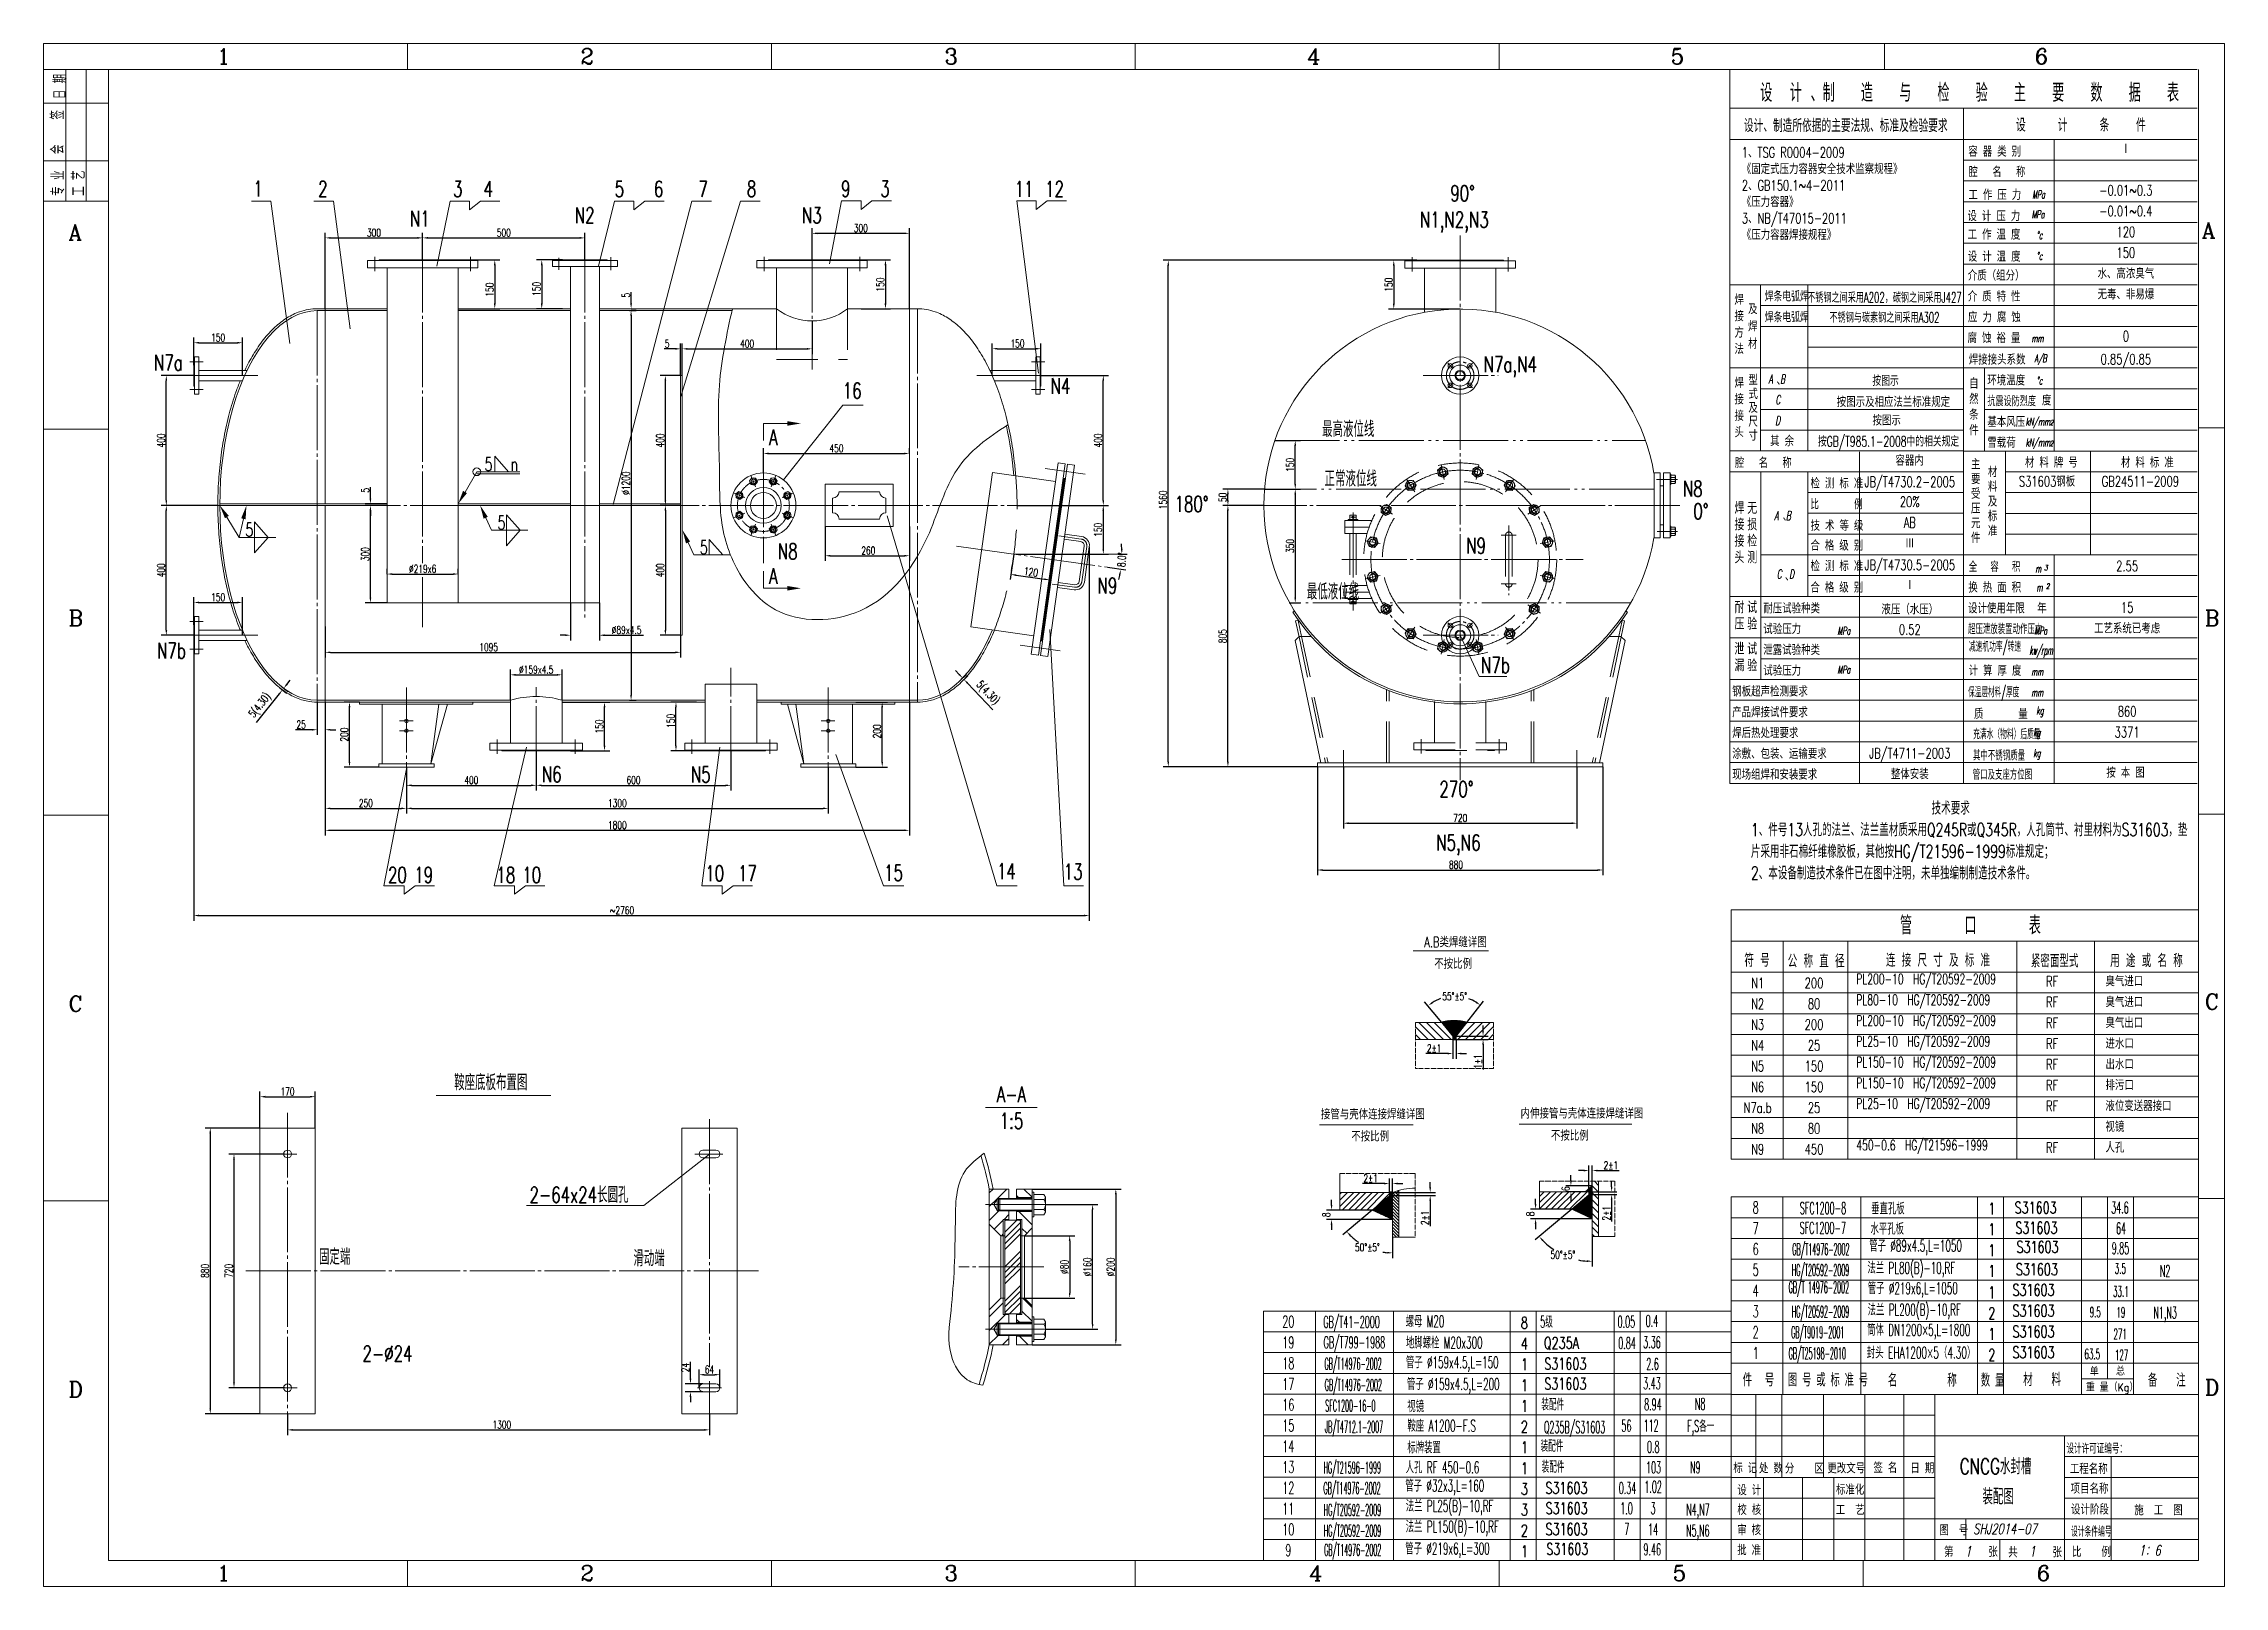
# Model space of a CAD drawing. Header units: inches. Extents: x -16168 to -9448, y -2841 to 1911.
import ezdxf
from ezdxf.enums import TextEntityAlignment as Align

# ---------------------------------------------------------------- set-up
doc = ezdxf.new("R2010")
doc.units = ezdxf.units.IN
doc.header["$LTSCALE"] = 10
doc.header["$MEASUREMENT"] = 0
for name, pattern in [('CENTER', [23, 20, -1, 1, -1]), ('DASHED', [19.05, 12.7, -6.35]), ('DIVIDE', [26, 20, -1.5, 0.75, -1.5, 0.75, -1.5]), ('DIVIDE-M', [39, 30, -3, 0, -3, 0, -3])]:
    doc.linetypes.add(name, pattern=pattern)
doc.layers.get('0').update_dxf_attribs({"lineweight": 18})
for name, color, linetype, lineweight in [('1', 7, 'Continuous', 18), ('4', 2, 'Continuous', 18), ('CENTER', 1, 'CENTER', 18), ('DASHED', 220, 'DASHED', 18), ('DIM', 2, 'Continuous', 18), ('DIVIDE', 3, 'DIVIDE', 18), ('K1', 4, 'Continuous', 18), ('THIN', 2, 'Continuous', 18), ('TT', 5, 'Continuous', 18), ('标注', 7, 'Continuous', 18)]:
    doc.layers.add(name, color=color, linetype=linetype, lineweight=lineweight)
doc.styles.add('DFT', font='romand.shx', dxfattribs={"width": 0.67, "bigfont": 'extfont.shx'})
doc.styles.add('HZ', font='romans.shx', dxfattribs={"width": 0.7, "bigfont": 'hz.shx'})
doc.styles.add('HZTXT', font='romans.shx', dxfattribs={"width": 0.7, "bigfont": 'hztxt.shx'})
doc.styles.add('ROMANC', font='romanc.shx', dxfattribs={"width": 0.7})
doc.dimstyles.new('HZTXT', dxfattribs={"dimtxt": 24, "dimasz": 16, "dimexe": 16, "dimexo": 0, "dimgap": 4, "dimtad": 1, "dimdec": 0, "dimrnd": 1, "dimzin": 0, "dimdsep": 46, "dimtxsty": 'HZTXT', "dimcen": 0, "dimdle": 32, "dimclrd": 7, "dimclre": 7, "dimclrt": 7, "dimadec": 0, "dimazin": 0, "dimtfac": 1, "dimtdec": 0, "dimtofl": 0, "dimtmove": 0, "dimatfit": 0, "dimfxl": 0, "dimtolj": 1, "dimarcsym": 0})
doc.dimstyles.new('HZTXT$2', dxfattribs={"dimtxt": 24, "dimasz": 16, "dimexe": 16, "dimexo": 0, "dimgap": 4, "dimtad": 0, "dimdec": 0, "dimrnd": 1, "dimzin": 0, "dimdsep": 46, "dimtxsty": 'HZTXT', "dimcen": 0, "dimdle": 32, "dimclrd": 7, "dimclre": 7, "dimclrt": 7, "dimadec": 0, "dimazin": 0, "dimtfac": 1, "dimtdec": 0, "dimtofl": 0, "dimtmove": 0, "dimatfit": 0, "dimfxl": 0, "dimtolj": 1, "dimarcsym": 0})
pattern_1 = [(45, (0, 0), (-9.427855, 9.427855), [])]

msp = doc.modelspace()

# ---------------------------------------------------------------- texts
at = {"style": 'ROMANC'}
for s, p in [('1', (-15634.5, 1847.5)), ('2', (-14513.1, 1847.5)), ('3', (-13391.7, 1847.5)), ('4', (-12274.5, 1847.5)), ('5', (-11153.1, 1847.5)), ('6', (-10031.7, 1847.5)), ('A', (-16091.5, 1305.4)), ('A', (-9516.8, 1311.7)), ('B', (-16091.5, 117.4)), ('B', (-9508.3, 117.4)), ('C', (-16091.5, -1070.6)), ('C', (-9508.3, -1064.3)), ('D', (-16091.5, -2258.6)), ('D', (-9508.3, -2252.3)), ('1', (-15634.5, -2824.5)), ('2', (-14513.1, -2824.5)), ('3', (-13391.7, -2824.5)), ('4', (-12268.5, -2824.5)), ('5', (-11147.1, -2824.5)), ('6', (-10025.8, -2824.5))]:
    msp.add_text(s, height=48, dxfattribs=at).set_placement(p)
at = {"color": 7, "linetype": 'Continuous', "style": 'HZ'}
for s, height, width, p in [('设计、制造所依据的主要法规、标准及检验要求', 39.996, 0.65, (-10928.4, 1638.2)), ('介质（组分）', 32, 0.7, (-10238.5, 1180.9)), ('焊条电弧焊', 32, 0.65, (-10863.9, 1116.6)), ('焊条电弧焊', 32, 0.65, (-10863.9, 1052.6)), ('环境温度', 32, 0.7, (-10178.2, 858)), ('、', 32, 0.7, (-10828, 858.9)), ('抗震设防烈度', 32, 0.6, (-10178.2, 794)), ('基本风压', 32, 0.7, (-10178.2, 730)), ('雪载荷', 32, 0.7, (-10178.2, 666)), ('耐压试验种类', 32, 0.7, (-10868.6, 155.7)), ('设计使用年限', 32, 0.7, (-10237.7, 155.8)), ('年', 32, 0.7, (-10024.7, 156.2)), ('试验压力', 32, 0.7, (-10868.6, 91.7)), ('超压泄放装置动作压力', 32, 0.55, (-10237.7, 91.8)), ('泄露试验种类', 32, 0.7, (-10868.6, 27.7)), ('钢板超声检测要求', 32, 0.7, (-10964.4, -100.3)), ('试验压力', 32, 0.7, (-10868.6, -36.3)), ('保温层材料/厚度', 32, 0.49, (-10237.3, -102.6)), ('产品焊接试件要求', 32, 0.7, (-10964.4, -164.3)), ('焊后热处理要求', 32, 0.7, (-10964.4, -228.3)), ('充满水（物料）后质量', 32, 0.5, (-10221.9, -231.8)), ('涂敷、包装、运输要求', 32, 0.7, (-10964.4, -292.3)), ('其中不锈钢质量', 32, 0.55, (-10222.4, -297.5)), ('现场组焊和安装要求', 32, 0.7, (-10964.4, -356.3)), ('管口及支座方位图', 32, 0.55, (-10223.2, -356.4))]:
    msp.add_text(s, height=height, dxfattribs=dict(at, width=width)).set_placement(p)
at = {"color": 2, "linetype": 'Continuous', "style": 'HZ'}
for s, height, width, p in [('Ⅰ', 32, 0.7, (-9751.3, 1587)), ('-0.01~0.3', 32, 0.7, (-9751.3, 1459)), ('-0.01~0.4', 32, 0.7, (-9751.3, 1395)), ('120', 32, 0.7, (-9751.3, 1331)), ('150', 32, 0.7, (-9751.3, 1267)), ('水、高浓臭气', 32, 0.7, (-9751.3, 1203)), ('不锈钢之间采用A202，碳钢之间采用J427', 32, 0.6, (-10495.2, 1129)), ('无毒、非易爆', 32, 0.7, (-9751.3, 1139)), ('不锈钢与碳素钢之间采用A302', 32, 0.6, (-10495.2, 1067.4)), ('0', 32, 0.7, (-9751.3, 1009.7)), ('0.85/0.85', 32, 0.7, (-9751.3, 938.8)), ('容器内', 32, 0.7, (-10417.7, 627.1)), ('JB/T4730.2-2005', 31.997, 0.7, (-10417.2, 561)), ('S31603钢板', 32, 0.7, (-9994.2, 562.6)), ('GB24511-2009', 32, 0.7, (-9706.7, 562.6)), ('20%', 32, 0.7, (-10417.2, 499.8)), ('AB', 32, 0.7, (-10417.2, 435.8)), ('Ⅲ', 32, 0.7, (-10417.2, 371.8)), ('JB/T4730.5-2005', 31.997, 0.7, (-10417.2, 305)), ('2.55', 32, 0.7, (-9747.5, 301.8)), ('Ⅰ', 32, 0.7, (-10417.2, 243.8)), ('液压（水压）', 32, 0.7, (-10417.2, 168.6)), ('15', 32, 0.7, (-9747.5, 173.9)), ('0.52', 32, 0.7, (-10417.2, 105.9)), ('工艺系统已考虑', 32, 0.7, (-9747.5, 109.9)), ('860', 32, 0.7, (-9747.5, -146.1)), ('3371', 32, 0.7, (-9747.5, -210.1)), ('JB/T4711-2003', 31.997, 0.7, (-10417.2, -274.9)), ('整体安装', 32, 0.7, (-10417.2, -338.9)), ('N1', 32, 0.7, (-10886, -982.8)), ('200', 32, 0.7, (-10712.3, -982.8)), ('RF', 32, 0.7, (-9978.6, -977.5)), ('N2', 32, 0.7, (-10886, -1046.8)), ('80', 32, 0.7, (-10712.3, -1046.8)), ('RF', 32, 0.7, (-9978.6, -1041.5)), ('N3', 32, 0.7, (-10886, -1110.8)), ('200', 32, 0.7, (-10712.3, -1110.8)), ('RF', 32, 0.7, (-9978.6, -1105.5)), ('N4', 32, 0.7, (-10886, -1174.8)), ('25', 32, 0.7, (-10712.3, -1174.8)), ('RF', 32, 0.7, (-9978.6, -1169.5)), ('N5', 32, 0.7, (-10886, -1238.8)), ('150', 32, 0.7, (-10712.3, -1238.8)), ('RF', 32, 0.7, (-9978.6, -1233.5)), ('N6', 32, 0.7, (-10886, -1302.8)), ('150', 32, 0.7, (-10712.3, -1302.8)), ('RF', 32, 0.7, (-9978.6, -1297.5)), ('N7a.b', 32, 0.7, (-10886, -1367)), ('25', 32, 0.7, (-10712.3, -1366.7)), ('RF', 32, 0.7, (-9978.6, -1361.5)), ('N8', 32, 0.7, (-10886, -1430.7)), ('80', 32, 0.7, (-10712.3, -1430.7)), ('RF', 32, 0.7, (-9978.6, -1489.5)), ('N9', 32, 0.7, (-10886, -1494.7)), ('450', 32, 0.7, (-10712.3, -1494.7)), ('8', 36, 0.6, (-10891.9, -1674.2)), ('SFC1200-8', 36, 0.5, (-10684.7, -1676.2)), ('1', 36, 0.7, (-10164.5, -1678)), ('S31603', 36, 0.7, (-10029.4, -1674.7)), ('34.6', 36, 0.5, (-9769.5, -1674.5)), ('7', 36, 0.6, (-10891.9, -1738.2)), ('SFC1200-7', 36, 0.5, (-10685.1, -1736.9)), ('1', 36, 0.7, (-10164.5, -1741.9)), ('S31603', 36, 0.7, (-10027.1, -1736.8)), ('64', 36, 0.5, (-9766.2, -1738.3)), ('6', 36, 0.6, (-10891.9, -1802.2)), ('GB/T14976-2002', 36, 0.4, (-10691.1, -1802.6)), ('1', 36, 0.7, (-10164.5, -1805.9)), ('S31603', 36, 0.7, (-10023.5, -1795.5)), ('9.85', 36, 0.5, (-9768.1, -1799.6)), ('5', 36, 0.6, (-10891.9, -1866.2)), ('HG/T20592-2009', 36, 0.4, (-10692.2, -1867.1)), ('1', 36, 0.7, (-10164.5, -1869.9)), ('S31603', 36, 0.7, (-10025.6, -1865)), ('3.5', 32, 0.5, (-9768.4, -1862.2)), ('N2', 36, 0.5, (-9630.3, -1869.9)), ('4', 36, 0.6, (-10891.9, -1930.2)), ('1', 36, 0.7, (-10164.5, -1936)), ('33.1', 32, 0.5, (-9766.7, -1932.9)), ('20', 36, 0.6, (-12332.2, -2025.8)), ('GB/T41-2000', 36, 0.5, (-12137.4, -2026.5)), ('8', 36, 0.7, (-11604.7, -2029.5)), ('5级', 36, 0.5, (-11536.6, -2026.3)), ('0.05', 36, 0.5, (-11290.6, -2026.2)), ('0.4', 36, 0.5, (-11211.8, -2023.4)), ('3', 36, 0.6, (-10891.9, -1994.2)), ('HG/T20592-2009', 36, 0.4, (-10692.2, -1995.1)), ('2', 36, 0.7, (-10164.5, -2000)), ('9.5', 32, 0.5, (-9845.5, -1996.3)), ('19', 32, 0.5, (-9766.7, -1996.9)), ('N1,N3', 36, 0.5, (-9630.3, -1997.9)), ('19', 36, 0.6, (-12332.2, -2089.8)), ('GB/T799-1988', 36, 0.5, (-12128.7, -2089.7)), ('4', 36, 0.7, (-11604.7, -2093.5)), ('Q235A', 36, 0.7, (-11490.7, -2091.1)), ('0.84', 36, 0.5, (-11288.5, -2091.9)), ('3.36', 36, 0.5, (-11211.8, -2089.3)), ('2', 36, 0.6, (-10891.9, -2058.2)), ('1', 36, 0.7, (-10164.5, -2064)), ('271', 32, 0.5, (-9769, -2063.9)), ('18', 36, 0.6, (-12332.2, -2153.8)), ('GB/T14976-2002', 36, 0.4, (-12132.5, -2155.4)), ('1', 36, 0.7, (-11604.7, -2157.5)), ('S31603', 36, 0.7, (-11478.5, -2155.6)), ('2.6', 36, 0.5, (-11209.8, -2156.1)), ('1', 36, 0.6, (-10891.9, -2122.2)), ('2', 36, 0.7, (-10164.5, -2128)), ('63.5', 32, 0.5, (-9855, -2125.4)), ('127', 32, 0.5, (-9764.4, -2128.4)), ('17', 36, 0.6, (-12332.2, -2217.7)), ('GB/T14976-2002', 36, 0.4, (-12131.8, -2220.7)), ('1', 36, 0.7, (-11604.7, -2221.5)), ('S31603', 36, 0.7, (-11478.5, -2217.2)), ('3.43', 36, 0.5, (-11211.8, -2216.2)), ('16', 36, 0.6, (-12332.2, -2281.7)), ('SFC1200-16-0', 36, 0.4, (-12141, -2284.6)), ('1', 36, 0.7, (-11604.7, -2285.5)), ('装配件', 36, 0.5, (-11517.4, -2281)), ('8.94', 36, 0.5, (-11208.9, -2280.9)), ('N8', 36, 0.5, (-11063.3, -2279.1)), ('15', 36, 0.6, (-12332.2, -2345.7)), ('JB/T4712.1-2007', 36, 0.4, (-12129.7, -2349.8)), ('2', 36, 0.7, (-11604.7, -2349.5)), ('Q235B/S31603', 36, 0.5, (-11450, -2350.8)), ('56', 36, 0.5, (-11290.4, -2346.5)), ('112', 36, 0.5, (-11214.3, -2346)), ('F,S各一', 36, 0.5, (-11061.3, -2347.2)), ('14', 36, 0.6, (-12332.2, -2409.7)), ('1', 36, 0.7, (-11604.7, -2413.4)), ('装配件', 36, 0.5, (-11519.9, -2408.6)), ('0.8', 36, 0.5, (-11207.7, -2411.6)), ('13', 36, 0.6, (-12332.2, -2473.7)), ('HG/T21596-1999', 36, 0.4, (-12135.1, -2475.2)), ('1', 36, 0.7, (-11604.7, -2477.4)), ('装配件', 36, 0.5, (-11516.4, -2473.1)), ('103', 36, 0.5, (-11206.8, -2474.9)), ('N9', 36, 0.5, (-11078.2, -2475)), ('12', 36, 0.6, (-12332.2, -2537.7)), ('GB/T14976-2002', 36, 0.4, (-12135.9, -2538.7)), ('3', 36, 0.7, (-11604.7, -2541.4)), ('S31603', 36, 0.7, (-11475.3, -2538.3)), ('0.34', 36, 0.5, (-11286.9, -2538.5)), ('1.02', 36, 0.5, (-11208.1, -2534.6)), ('11', 36, 0.6, (-12332.2, -2601.7)), ('HG/T20592-2009', 36, 0.4, (-12134.7, -2605.8)), ('3', 36, 0.7, (-11604.7, -2605.4)), ('S31603', 36, 0.7, (-11474.6, -2600.7)), ('1.0', 36, 0.5, (-11290.1, -2601.2)), ('3', 36, 0.5, (-11208.3, -2600.4)), ('N4,N7', 36, 0.5, (-11070, -2604.5)), ('10', 36, 0.6, (-12332.2, -2665.7)), ('HG/T20592-2009', 36, 0.4, (-12134.3, -2669.5)), ('2', 36, 0.7, (-11604.7, -2669.4)), ('S31603', 36, 0.7, (-11474.8, -2665)), ('7', 36, 0.5, (-11289.1, -2664.2)), ('14', 36, 0.5, (-11208.1, -2665.8)), ('N5,N6', 36, 0.5, (-11070.5, -2669.4)), ('9', 36, 0.6, (-12332.2, -2729.7)), ('GB/T14976-2002', 36, 0.4, (-12133.7, -2728.8)), ('1', 36, 0.7, (-11604.7, -2733.4)), ('S31603', 36, 0.7, (-11472.4, -2726.1)), ('9.46', 36, 0.5, (-11210.8, -2727.4))]:
    msp.add_text(s, height=height, dxfattribs=dict(at, width=width)).set_placement(p, align=Align.MIDDLE_CENTER)
for s, height, width, p in [('按图示', 32, 0.65, (-10532.4, 856.6)), ('按图示及相应法兰标准规定', 31.997, 0.7, (-10642.3, 791.5)), ('按图示', 32, 0.7, (-10532.1, 734.8)), ('按GB/T985.1-2008中的相关规定', 31.997, 0.65, (-10700.3, 669.7)), ('、', 32, 0.7, (-10809, 440.1)), ('、', 32, 0.7, (-10801.9, 255.7)), ('A.B类焊缝详图', 31.97, 0.7, (-11913.4, -872.5)), ('不按比例', 31.97, 0.7, (-11882.5, -939.1)), ('臭气进口', 32, 0.7, (-9814.3, -993)), ('臭气进口', 32, 0.7, (-9814.3, -1057)), ('臭气出口', 32, 0.7, (-9814.3, -1121)), ('进水口', 32, 0.7, (-9814.3, -1185)), ('出水口', 32, 0.7, (-9814.3, -1249)), ('排污口', 32, 0.7, (-9814.3, -1313)), ('液位变送器接口', 32, 0.7, (-9814.3, -1377)), ('接管与壳体连接焊缝详图', 31.967, 0.7, (-12231.7, -1402.7)), ('内伸接管与壳体连接焊缝详图', 31.967, 0.7, (-11616.6, -1400.2)), ('视镜', 32, 0.7, (-9814.3, -1441)), ('不按比例', 31.97, 0.7, (-12138.1, -1470.9)), ('不按比例', 31.97, 0.7, (-11523, -1468.4)), ('人孔', 32, 0.7, (-9814.3, -1505)), ('垂直孔板', 36, 0.55, (-10536.1, -1695.3)), ('水平孔板', 36, 0.55, (-10538.2, -1757.7)), ('S31603', 36, 0.7, (-10100.7, -1946.3)), ('S31603', 36, 0.7, (-10100.7, -2010.3)), ('GB/T9019-2001', 36, 0.4, (-10783, -2076.3)), ('S31603', 36, 0.7, (-10100.7, -2074.2)), ('GB/T25198-2010', 36, 0.4, (-10790.6, -2141.6)), ('S31603', 36, 0.7, (-10100.7, -2138.2)), ('视镜', 36, 0.55, (-11965.7, -2305)), ('标牌装置', 36, 0.55, (-11965.3, -2431.6)), ('设计许可证编号：', 32, 0.56, (-9934.4, -2432.3)), ('更改文号', 32.01, 0.7, (-10671.3, -2493.1)), ('CNCG水封槽', 48.5, 0.7, (-10263, -2496)), ('工程名称', 32, 0.7, (-9923.9, -2494.8)), ('标准化', 32.01, 0.7, (-10644.6, -2559)), ('装配图', 48.5, 0.7, (-10193.3, -2588.9)), ('项目名称', 32, 0.7, (-9921.7, -2555.9)), ('设计阶段', 32, 0.7, (-9920.3, -2619.9)), ('设计条件编号', 32.01, 0.5, (-9920.3, -2688.1))]:
    msp.add_text(s, height=height, dxfattribs=dict(at, width=width)).set_placement(p)
at = {"color": 7, "linetype": 'Continuous', "style": 'HZ', "width": 0.7}
msp.add_text('度', height=32, dxfattribs=at).set_placement((-9995.4, 812.4), align=Align.MIDDLE_CENTER)
at = {"color": 2, "style": 'HZ', "width": 0.887216}
for s, p in [('单', (-9862.7, -2192.3)), ('总', (-9781.9, -2191.1))]:
    msp.add_text(s, height=24, dxfattribs=at).set_placement(p)
at = {"color": 2, "linetype": 'Continuous', "char_height": 40, "attachment_point": 7, "rotation": 90, "style": 'HZ'}
for s, insert, width in [('日 期', (-16096.9, 1739.8), 97), ('会    签', (-16105.1, 1570.6), 188.85), ('专 业', (-16103.4, 1442), 106.45), ('工 艺', (-16040.1, 1442), 102.95)]:
    msp.add_mtext(s, dxfattribs=dict(at, insert=insert, width=width))
at = {"color": 7, "linetype": 'Continuous'}
for s, insert, char_height, width, attachment_point, style in [('设  计 、制   造   与   检   验   主   要   数   据   表', (-10878, 1731.3), 55.994, 1894.894, 7, 'HZ'), ('{\\W0.6;设      计      条     件     }', (-10090, 1639.9), 39.996, 535.875, 7, 'HZ'), ('容 器 类 别', (-10236.9, 1562.7), 32, 197.24, 7, 'HZ'), ('{\\W0.68;腔   名   称}', (-10235.7, 1499.9), 32, 220.281, 7, 'HZ'), ('工 作 压 力  ', (-10236.5, 1429.2), 32, 195.56, 7, 'HZ'), ('{\\Q10;\\W0.6; MPa}', (-10049.8, 1434.1), 23.998, 59.8, 7, 'ROMANC'), ('设 计 压 力   ', (-10239.5, 1363.8), 32, 196.68, 7, 'HZ'), ('{\\Q10;\\W0.6; MPa}', (-10051.5, 1373.1), 23.998, 59.8, 7, 'ROMANC'), ('工 作 温 度  ', (-10238.9, 1307), 32, 195.56, 7, 'HZ'), ('{\\Q10;\\W0.6;%%Dc}', (-10026.7, 1308.7), 23.998, 19.647, 7, 'ROMANC'), ('设 计 温 度  ', (-10238.4, 1239.1), 32, 196.68, 7, 'HZ'), ('{\\Q10;\\W0.6;%%Dc}', (-10026.7, 1244.7), 23.998, 19.647, 7, 'ROMANC'), ('介 质 特 性', (-10238.6, 1116.2), 32, 195.84, 7, 'HZ'), ('及焊材', (-10915.5, 1109.5), 32, 36.352, 1, 'HZ'), ('应 力 腐 蚀', (-10237.9, 1052.2), 32, 195.28, 7, 'HZ'), ('腐 蚀 裕 量', (-10239.2, 988.2), 32, 195.84, 7, 'HZ'), ('焊接接头系数 ', (-10235.3, 921.7), 32, 200.2, 7, 'HZ'), ('{\\Q10;\\W0.6; mm}', (-10051.8, 990.8), 23.998, 48.457, 7, 'ROMANC'), ('{\\Q10;\\W0.6;A/B}', (-10033, 921.3), 23.998, 46.959, 7, 'ROMANC'), ('{\\Q10;\\W0.6;A  B}', (-10852.7, 863.8), 27.997, 67.385, 7, 'ROMANC'), ('{\\Q10;\\W0.6;%%Dc}', (-10026.7, 860.7), 23.998, 19.647, 7, 'ROMANC'), ('{\\Q10;\\W0.6;C}', (-10831.2, 799.8), 27.997, 16.248, 7, 'ROMANC'), ('{\\Q10;\\W0.6;D}', (-10831.7, 735.8), 27.997, 16.248, 7, 'ROMANC'), ('{\\Q10;\\W0.5;kN/mm}', (-10060.2, 726.2), 23.998, 67.378, 7, 'ROMANC'), ('{\\Q10;\\W0.6;2}', (-9984.9, 735.4), 16, 9.286, 7, 'ROMANC'), ('其 余', (-10847.6, 670.7), 32, 85.991, 7, 'HZ'), ('{\\Q10;\\W0.5;kN/mm}', (-10060.2, 662.2), 23.998, 67.378, 7, 'ROMANC'), ('{\\Q10;\\W0.6;2}', (-9984.9, 671.4), 16, 9.286, 7, 'ROMANC'), ('{\\W0.68;腔   名   称}', (-10955.7, 604), 32, 220.281, 7, 'HZ'), ('材 料 牌 号', (-10062.3, 605), 32, 195.56, 7, 'HZ'), ('材 料 标 准', (-9766.4, 605), 32, 196.96, 7, 'HZ'), ('{\\W0.62;全   容   积 }', (-10235.4, 283.6), 31.997, 204.296, 7, 'HZ'), ('{\\Q10;\\W0.6; m}', (-10039.9, 281.7), 23.998, 29.945, 7, 'ROMANC'), ('{\\Q10;3}', (-10003.4, 288.6), 16, 9.738, 7, 'HZ'), ('换 热 面 积', (-10236.8, 219.8), 32, 197.5, 7, 'HZ'), ('{\\Q10;\\W0.6; m}', (-10036.5, 223.5), 23.998, 29.945, 7, 'ROMANC'), ('{\\Q10;2}', (-9997.8, 231.4), 16, 10.832, 7, 'HZ'), ('{\\W0.5;减速机功率/转速 }', (-10235, 27), 31.997, 184.439, 7, 'HZ'), ('{\\Q10;\\W0.6; MPa}', (-10043.1, 90.6), 23.998, 59.8, 7, 'ROMANC'), ('{\\Q10;\\W0.4; kw/rpm}', (-10057.6, 19), 27.997, 84.131, 7, 'ROMANC'), ('计 算 厚 度', (-10235.8, -36.3), 32, 195.54, 7, 'HZ'), ('{\\Q10;\\W0.6; mm}', (-10052.6, -35.7), 23.998, 48.457, 7, 'ROMANC'), ('{\\Q10;\\W0.6; mm}', (-10052.6, -99.7), 23.998, 48.457, 7, 'ROMANC'), ('{\\Q10;\\W0.6;kg}', (-10027, -163.4), 23.998, 26.949, 7, 'ROMANC'), ('质       量', (-10219.4, -169.5), 32, 214.179, 7, 'HZ'), ('{\\Q10;\\W0.6;  kg}', (-10056.1, -230.6), 23.998, 54.717, 7, 'ROMANC'), ('{\\Q10;\\W0.6;  kg}', (-10056.1, -294.6), 23.998, 54.717, 7, 'ROMANC')]:
    msp.add_mtext(s, dxfattribs=dict(at, insert=insert, char_height=char_height, width=width, attachment_point=attachment_point, style=style))
at = {"color": 7, "linetype": 'Continuous', "attachment_point": 1, "style": 'HZ'}
for s, insert, char_height, width, line_spacing_factor in [('1、TSG R0004-2009\\P《固定式压力容器安全技术监察规程》\\P2、GB150.1~4-2011\\P《压力容器》\\P3、NB/T47015-2011\\P《压力容器焊接规程》', (-10934.9, 1591.7), 32, 719.2, 0.95), ('焊接方法', (-10957.5, 1138.3), 32, 36.352, 0.95), ('焊接接头', (-10957.5, 882.3), 32, 36.352, 0.95), ('型式及尺寸', (-10914.4, 890.9), 32, 36.352, 0.8), ('自\\P然\\P条件', (-10234.2, 880.3), 32, 45.221, 0.9), ('主要\\P受压\\P元件', (-10228.6, 631.3), 32, 45.221, 0.85), ('材料\\P及标准', (-10176.5, 607.6), 32, 45.221, 0.85), ('\\pt1;{\\f宋体|b0|i0|c0|p34;焊}{\\f宋体|b0|i0|c0|p34;接}{\\f宋体|b0|i0|c0|p34;接}{\\f宋体|b0|i0|c0|p34;头}', (-10957.5, 497.7), 31.997, 36.352, 0.95), ('\\pt1;{\\f宋体|b0|i0|c0|p34;无}{\\f宋体|b0|i0|c0|p34;损}{\\f宋体|b0|i0|c0|p34;检}{\\f宋体|b0|i0|c0|p34;测}', (-10918, 497.7), 31.997, 36.352, 0.95), ('\\pt1;{\\f宋体|b0|i0|c0|p34;耐}{\\f宋体|b0|i0|c0|p34;压}', (-10957.5, 191.8), 31.997, 36.352, 0.95), ('\\pt1;{\\f宋体|b0|i0|c0|p34;试}{\\f宋体|b0|i0|c0|p34;验}', (-10918, 191.8), 31.997, 36.352, 0.95), ('\\pt1;{\\f宋体|b0|i0|c0|p34;泄}{\\f宋体|b0|i0|c0|p34;漏}', (-10957.5, 63.8), 31.997, 36.352, 0.95), ('\\pt1;{\\f宋体|b0|i0|c0|p34;试}{\\f宋体|b0|i0|c0|p34;验}', (-10918, 63.8), 31.997, 36.352, 0.95)]:
    msp.add_mtext(s, dxfattribs=dict(at, insert=insert, char_height=char_height, width=width, line_spacing_factor=line_spacing_factor))
at = {"color": 2, "linetype": 'Continuous'}
for s, insert, char_height, width, attachment_point, style in [('检 测 标 准', (-10723.1, 540.6), 32, 198.9, 7, 'HZ'), ('{\\Q10;\\W0.6;A  B}', (-10834.7, 443.2), 27.997, 67.385, 7, 'ROMANC'), ('{\\W0.62;比        例}', (-10723, 476.4), 31.997, 206.351, 7, 'HZ'), ('技 术 等 级', (-10722.8, 410.3), 32, 195.26, 7, 'HZ'), ('合 格 级 别', (-10723.4, 349), 32, 195.82, 7, 'HZ'), ('{\\Q10;\\W0.6;C  D}', (-10827.1, 262.8), 27.997, 65.85, 7, 'ROMANC'), ('检 测 标 准', (-10723.1, 285.9), 32, 198.9, 7, 'HZ'), ('合 格 级 别', (-10723.4, 219.7), 32, 195.82, 7, 'HZ'), ('{\\Q10;\\W0.6; MPa}', (-10649.8, 90.2), 23.998, 59.8, 7, 'ROMANC'), ('{\\Q10;\\W0.6; MPa}', (-10649.8, -29.3), 23.998, 59.8, 7, 'ROMANC'), ('按 本 图', (-9752.6, -334.3), 32, 138.106, 5, 'HZ'), ('管      口      表', (-10447.4, -833.3), 55.994, 619.648, 7, 'HZ'), ('符 号', (-10927, -932.7), 40, 105.739, 7, 'HZ'), ('公 称 直 径', (-10793.3, -935.2), 40, 244.776, 7, 'HZ'), ('   连 接 尺 寸 及 标 准', (-10548.2, -932.7), 39.996, 541.146, 7, 'HZ'), (' 紧密面型式', (-10063.6, -934.6), 40, 236.276, 7, 'HZ'), (' 用 途 或 名 称', (-9819, -934), 40, 344.266, 7, 'HZ'), ('{\\W0.65;PL200-10  HG/T20592-2009}', (-10582.1, -997.1), 31.997, 510.292, 7, 'HZ'), ('{\\W0.65;PL80-10  HG/T20592-2009}', (-10582.1, -1061.1), 31.997, 488.008, 7, 'HZ'), ('{\\W0.65;PL200-10  HG/T20592-2009}', (-10582.1, -1125.1), 31.997, 510.292, 7, 'HZ'), ('{\\W0.65;PL25-10  HG/T20592-2009}', (-10582.1, -1189.1), 31.997, 485.78, 7, 'HZ'), ('{\\W0.65;PL150-10  HG/T20592-2009}', (-10582.1, -1253.1), 31.997, 501.378, 7, 'HZ'), ('{\\W0.65;PL150-10  HG/T20592-2009}', (-10582.1, -1317.1), 31.997, 501.378, 7, 'HZ'), ('{\\W0.65;PL25-10  HG/T20592-2009}', (-10582.1, -1381.1), 31.997, 485.78, 7, 'HZ'), ('{\\W0.65;450-0.6  HG/T21596-1999}', (-10582.1, -1508.7), 31.997, 467.953, 7, 'HZ'), ('{\\W0.55;管子 %%C89x4.5,L=1050}', (-10542.1, -1820.8), 36, 326.983, 7, 'HZ'), ('{\\W0.55;法兰 PL80(B)-10,RF}', (-10547.7, -1890.1), 36, 297.141, 7, 'HZ'), ('{\\W0.4;GB/T 14976-2002}', (-10790.6, -1949.7), 36, 222.171, 7, 'HZ'), ('{\\W0.55;管子 %%C219x6,L=1050}', (-10546.5, -1951.7), 36, 316.376, 7, 'HZ'), ('{\\W0.55;螺母 M20}', (-11970.8, -2042.9), 36, 136.302, 7, 'HZ'), ('{\\W0.55;法兰 PL200(B)-10,RF}', (-10547, -2019.1), 36, 318.356, 7, 'HZ'), ('{\\W0.55;地脚螺栓 M20x300}', (-11969.6, -2108.5), 36, 279.286, 7, 'HZ'), ('{\\W0.55;筒体 DN1200×5,L=1800}', (-10548.6, -2080.2), 36, 361.478, 7, 'HZ'), ('{\\W0.55;管子 %%C159x4.5,L=150}', (-11969.8, -2180.2), 36, 318.497, 7, 'HZ'), ('{\\W0.56;封头 EHA1200×5（4.30）}', (-10550.2, -2140), 36, 388.122, 7, 'HZ'), ('{\\W0.55;管子 %%C159x4.5,L=200}', (-11966.8, -2247), 36, 326.983, 7, 'HZ'), ('{\\W0.55;鞍座 A1200-F.S}', (-11965.1, -2364.8), 36, 237.494, 7, 'HZ'), ('{\\W0.55;人孔 RF 450-0.6}', (-11970.6, -2492.9), 36, 261.183, 7, 'HZ'), ('标 记', (-10961, -2492.5), 32.01, 86.855, 7, 'HZ'), ('处 数', (-10882, -2493.2), 32.01, 85.735, 7, 'HZ'), ('分    区', (-10802.1, -2493.8), 32, 150.505, 7, 'HZ'), ('签 名', (-10529.4, -2491.6), 32.01, 83.214, 7, 'HZ'), ('日 期', (-10415.4, -2493.1), 32.01, 77.613, 7, 'HZ'), ('{\\W0.55;管子 %%C32x3,L=160}', (-11971.7, -2560.1), 36, 278.19, 7, 'HZ'), ('设 计', (-10948.7, -2560.7), 32.01, 85.175, 7, 'HZ'), ('{\\W0.55;法兰 PL25(B)-10,RF}', (-11970.4, -2623.4), 36, 295.02, 7, 'HZ'), ('校 核', (-10948.6, -2621.3), 32.01, 86.015, 7, 'HZ'), ('工  艺', (-10645.2, -2621.4), 32.01, 103.978, 7, 'HZ'), ('施  工  图', (-9725.2, -2622.1), 32, 180.462, 7, 'HZ'), ('{\\W0.55;法兰 PL150(B)-10,RF}', (-11970.6, -2687.3), 36, 309.87, 7, 'HZ'), ('审 核', (-10949.1, -2683.6), 32.01, 83.774, 7, 'HZ'), ('图  号', (-10325.8, -2683.8), 32, 103.67, 7, 'HZ'), ('{\\Q12;SHJ2014-07}', (-10221.6, -2680.1), 31.997, 225.009, 7, 'HZ'), ('{\\W0.55;管子 %%C219x6,L=300}', (-11971.8, -2753.8), 36, 301.526, 7, 'HZ'), ('批 准', (-10949.1, -2745.3), 32.01, 84.615, 7, 'HZ'), ('第       张', (-10311.6, -2750.8), 32, 213.899, 7, 'HZ'), ('{\\Q12;1}', (-10246.4, -2749.6), 32, 11.639, 7, 'HZ'), ('共       张', (-10114.1, -2752), 32, 214.179, 7, 'HZ'), ('{\\Q12;1}', (-10049, -2749.6), 32, 11.639, 7, 'HZ'), ('比    例', (-9917.1, -2750.9), 32, 146.585, 7, 'HZ'), ('{\\Q12;1：6}', (-9711.4, -2746.4), 32, 63.868, 7, 'HZ')]:
    msp.add_mtext(s, dxfattribs=dict(at, insert=insert, char_height=char_height, width=width, attachment_point=attachment_point, style=style))
at = {"color": 2, "linetype": 'Continuous', "ltscale": 2, "insert": (-10906.7, -423.9), "char_height": 40, "width": 1358.527, "attachment_point": 1, "style": 'HZ'}
msp.add_mtext('                             技术要求\\P1、件号13人孔的法兰、法兰盖材质采用Q245R或Q345R，人孔筒节、衬里材料为S31603，垫片采用非石棉纤维橡胶板，其他按HG/T21596-1999标准规定；\\P2、本设备制造技术条件已在图中注明，未单独编制制造技术条件。', dxfattribs=at)
at = {"color": 2, "attachment_point": 7, "style": 'HZ'}
for s, insert, char_height, width in [('件  号', (-10932, -2225.3), 40, 133.437), ('{\\W0.55;图 号 或 标 准 号}', (-10792.6, -2225.3), 39.996, 298.542), ('名        称', (-10484.7, -2226.3), 40, 293.671), ('{\\W0.55;数 量}', (-10198.2, -2226.3), 39.996, 84.181), ('材   料', (-10067.6, -2224.5), 40, 161.484), ('{\\W0.887216;重 量（Kg）}', (-9874.5, -2248.4), 23.998, 175.672), ('备   注', (-9683.4, -2226.3), 40, 167.783)]:
    msp.add_mtext(s, dxfattribs=dict(at, insert=insert, char_height=char_height, width=width))
at = {"layer": '4', "style": 'HZ', "width": 0.7}
for s, p in [('1', (-15507, 1463.7)), ('2', (-15307.3, 1463.4)), ('3', (-14891.4, 1463.4)), ('4', (-14797.5, 1463.4)), ('5', (-14393.3, 1463.4)), ('6', (-14272.5, 1463.4)), ('7', (-14135.5, 1463.3)), ('8', (-13986.2, 1463.5)), ('9', (-13696.1, 1463.5)), ('3', (-13575.1, 1463.5)), ('11', (-13146.6, 1462.7)), ('12', (-13052.7, 1462.7)), ('16', (-13676.1, 842)), ('20', (-15077.5, -649.7)), ('19', (-14996.6, -649.7)), ('18', (-14743.4, -650)), ('10', (-14663.6, -650)), ('10', (-14099.9, -645.2)), ('17', (-13998.6, -645.2)), ('15', (-13548.8, -643.4)), ('14', (-13201, -638.5)), ('13', (-12995.1, -640)), ('鞍座底板布置图', (-14789.9, -1288.9)), ('A-A', (-13185.4, -1325.4)), ('1:5', (-13185.4, -1407.2))]:
    msp.add_text(s, height=48.5, dxfattribs=at).set_placement(p, align=Align.MIDDLE_CENTER)
for s, p in [('90%%D', (-11833.2, 1425.6)), ('N1', (-15039.1, 1347.1)), ('N2', (-14531, 1357.9)), ('N3', (-13831, 1357.9)), ('N1,N2,N3', (-11926.9, 1344)), ('N7a', (-15827.7, 904.1)), ('N7a,N4', (-11730.3, 898.5)), ('N4', (-13064.5, 832)), ('最高液位线', (-12228.2, 699.2)), ('A', (-13932.2, 673.8)), ('正常液位线', (-12220.6, 546.4)), ('N8', (-11116.5, 515.5)), ('180%%D', (-12682.9, 468.4)), ('0%%D', (-11084.1, 446)), ('N8', (-13905.3, 322.8)), ('N9', (-11784.2, 339.9)), ('A', (-13932.2, 247.1)), ('N9', (-12920.3, 216.8)), ('最低液位线', (-12275.4, 198.5)), ('N7b', (-15818, 16.7)), ('N7b', (-11738.2, -27.8)), ('N6', (-14632.4, -363.9)), ('N5', (-14173.3, -364.7)), ('270%%D', (-11866.6, -409.8)), ('N5,N6', (-11876.5, -574.4)), ('2-64x24长圆孔', (-14670.3, -1659.5)), ('固定端', (-15319.2, -1850.5)), ('滑动端', (-14350.4, -1854.9)), ('2-%%C24', (-15185.1, -2148.4))]:
    msp.add_text(s, height=48.5, dxfattribs=at).set_placement(p)
at = {"layer": 'TT', "style": 'DFT', "width": 0.67}
for s, p in [('5', (-14808.7, 594.5)), ('n', (-14729.1, 594.5)), ('5', (-15545.9, 392.4)), ('5', (-14769, 414.3)), ('5', (-14145.4, 338.1))]:
    msp.add_text(s, height=42, dxfattribs=at).set_placement(p)

# ---------------------------------------------------------------- blocks, each defined once
blk = doc.blocks.new('JGB-L')
at = {"color": 4, "linetype": 'Continuous'}
for p, q in [((0, 0), (0, -8)), ((20, 0), (20, -8)), ((45, 0), (45, -8)), ((110, 0), (110, -8)), ((140, 0), (140, -8))]:
    blk.add_line(p, q, dxfattribs=at)
at = {"color": 7, "linetype": 'Continuous'}
blk.add_line((0, -8), (180, -8), dxfattribs=at)
blk = doc.blocks.new('MLF')
blk.add_line((180, 8), (0, 8))
at = {"color": 4}
for p, q in [((0, 8), (0, 0)), ((20, 8), (20, 0)), ((50, 8), (50, 0)), ((95, 8), (95, 0)), ((105, 8), (105, 0)), ((135, 8), (135, 0)), ((145, 8), (145, 0)), ((155, 8), (155, 0))]:
    blk.add_line(p, q, dxfattribs=at)
blk = doc.blocks.new('*X5')
at = {"layer": 'K1', "ltscale": 2}
for points in [[(-13933.8, 651), (-13933.8, 645.7), (-13949.8, 648.3)], [(-13515.8, 651), (-13515.8, 645.7), (-13499.8, 648.3)]]:
    blk.add_hatch(color=7, dxfattribs=at).paths.add_polyline_path(points, flags=0)
at = {"layer": 'K1', "color": 7, "lineweight": -2, "ltscale": 2}
for p, q in [((-13949.8, 588.8), (-13949.8, 664.3)), ((-13933.8, 648.3), (-13515.8, 648.3)), ((-13499.8, 648.3), (-13499.8, 664.3))]:
    blk.add_line(p, q, dxfattribs=at)
at = {"layer": 'K1', "color": 7, "ltscale": 2, "insert": (-13724.8, 664.3), "char_height": 24, "width": 62.4, "attachment_point": 5, "style": 'HZTXT'}
blk.add_mtext('450', dxfattribs=at)
blk = doc.blocks.new('*X6')
at = {"layer": 'K1', "ltscale": 2}
for points in [[(-15163.4, 509.4), (-15158.1, 509.4), (-15160.7, 493.4)], [(-15163.4, 472.4), (-15158.1, 472.4), (-15160.7, 488.4)]]:
    blk.add_hatch(color=7, dxfattribs=at).paths.add_polyline_path(points, flags=0)
at = {"layer": 'K1', "color": 7, "lineweight": -2, "ltscale": 2}
for p, q in [((-15160.7, 509.4), (-15160.7, 544.6)), ((-15109.3, 493.4), (-15176.7, 493.4)), ((-15109.3, 488.4), (-15176.7, 488.4)), ((-15160.7, 472.4), (-15160.7, 456.4))]:
    blk.add_line(p, q, dxfattribs=at)
at = {"layer": 'K1', "color": 7, "ltscale": 2, "insert": (-15176.7, 535), "char_height": 24, "width": 48, "attachment_point": 5, "rotation": 90, "style": 'HZTXT'}
blk.add_mtext('5', dxfattribs=at)
blk = doc.blocks.new('*X7')
at = {"layer": 'K1', "ltscale": 2}
for points in [[(-15792.3, 872.4), (-15787, 872.4), (-15789.7, 888.4)], [(-15792.3, 504.4), (-15787, 504.4), (-15789.7, 488.4)]]:
    blk.add_hatch(color=7, dxfattribs=at).paths.add_polyline_path(points, flags=0)
at = {"layer": 'K1', "color": 7, "lineweight": -2, "ltscale": 2}
for p, q in [((-15705, 888.4), (-15805.7, 888.4)), ((-15789.7, 504.4), (-15789.7, 872.4)), ((-15630.8, 488.4), (-15805.7, 488.4))]:
    blk.add_line(p, q, dxfattribs=at)
at = {"layer": 'K1', "color": 7, "ltscale": 2, "insert": (-15805.7, 688.4), "char_height": 24, "width": 64.8, "attachment_point": 5, "rotation": 90, "style": 'HZTXT'}
blk.add_mtext('400', dxfattribs=at)
blk = doc.blocks.new('*X8')
at = {"layer": 'K1', "ltscale": 2}
for points in [[(-14254.5, 872.4), (-14249.1, 872.4), (-14251.8, 888.4)], [(-14254.5, 504.4), (-14249.1, 504.4), (-14251.8, 488.4)]]:
    blk.add_hatch(color=7, dxfattribs=at).paths.add_polyline_path(points, flags=0)
at = {"layer": 'K1', "color": 7, "lineweight": -2, "ltscale": 2}
for p, q in [((-14204.8, 888.4), (-14267.8, 888.4)), ((-14251.8, 504.4), (-14251.8, 872.4)), ((-14204.8, 488.4), (-14267.8, 488.4))]:
    blk.add_line(p, q, dxfattribs=at)
at = {"layer": 'K1', "color": 7, "ltscale": 2, "insert": (-14267.8, 688.4), "char_height": 24, "width": 64.8, "attachment_point": 5, "rotation": 90, "style": 'HZTXT'}
blk.add_mtext('400', dxfattribs=at)
blk = doc.blocks.new('*X9')
at = {"layer": 'K1', "ltscale": 2}
for points in [[(-12905.1, 872.4), (-12899.7, 872.4), (-12902.4, 888.4)], [(-12905.1, 504.4), (-12899.7, 504.4), (-12902.4, 488.4)]]:
    blk.add_hatch(color=7, dxfattribs=at).paths.add_polyline_path(points, flags=0)
at = {"layer": 'K1', "color": 7, "lineweight": -2, "ltscale": 2}
for p, q in [((-13094.6, 888.4), (-12886.4, 888.4)), ((-12902.4, 504.4), (-12902.4, 872.4)), ((-13008.8, 488.4), (-12886.4, 488.4))]:
    blk.add_line(p, q, dxfattribs=at)
at = {"layer": 'K1', "color": 7, "ltscale": 2, "insert": (-12918.4, 688.4), "char_height": 24, "width": 64.8, "attachment_point": 5, "rotation": 90, "style": 'HZTXT'}
blk.add_mtext('400', dxfattribs=at)
blk = doc.blocks.new('*X10')
at = {"layer": 'K1', "ltscale": 2}
for points in [[(-12704.8, 1227.4), (-12699.5, 1227.4), (-12702.2, 1243.4)], [(-12704.8, -300.6), (-12699.5, -300.6), (-12702.2, -316.6)]]:
    blk.add_hatch(color=7, dxfattribs=at).paths.add_polyline_path(points, flags=0)
at = {"layer": 'K1', "color": 7, "lineweight": -2, "ltscale": 2}
for p, q in [((-11936.7, 1243.4), (-12718.2, 1243.4)), ((-12702.2, -300.6), (-12702.2, 1227.4)), ((-12242.7, -316.6), (-12718.2, -316.6))]:
    blk.add_line(p, q, dxfattribs=at)
at = {"layer": 'K1', "color": 7, "ltscale": 2, "insert": (-12718.2, 505.4), "char_height": 24, "width": 79.2, "attachment_point": 5, "rotation": 90, "style": 'HZTXT'}
blk.add_mtext('1560', dxfattribs=at)
blk = doc.blocks.new('*X11')
at = {"layer": 'K1', "ltscale": 2}
for points in [[(-12521.1, 522.4), (-12515.7, 522.4), (-12518.4, 538.4)], [(-12521.1, 504.4), (-12515.7, 504.4), (-12518.4, 488.4)]]:
    blk.add_hatch(color=7, dxfattribs=at).paths.add_polyline_path(points, flags=0)
at = {"layer": 'K1', "color": 7, "lineweight": -2, "ltscale": 2}
for p, q in [((-12406.7, 538.4), (-12534.4, 538.4)), ((-12408.7, 488.4), (-12534.4, 488.4)), ((-12518.4, 504.4), (-12518.4, 522.4))]:
    blk.add_line(p, q, dxfattribs=at)
at = {"layer": 'K1', "color": 7, "ltscale": 2, "insert": (-12534.4, 513.3), "char_height": 24, "width": 48, "attachment_point": 5, "rotation": 90, "style": 'HZTXT'}
blk.add_mtext('50', dxfattribs=at)
blk = doc.blocks.new('*X12')
at = {"layer": 'K1', "ltscale": 2}
for points in [[(-12313.5, 672.4), (-12308.2, 672.4), (-12310.8, 688.4)], [(-12313.5, 554.4), (-12308.2, 554.4), (-12310.8, 538.4)]]:
    blk.add_hatch(color=7, dxfattribs=at).paths.add_polyline_path(points, flags=0)
at = {"layer": 'K1', "color": 7, "lineweight": -2, "ltscale": 2}
for p, q in [((-12374.8, 688.4), (-12294.8, 688.4)), ((-12310.8, 554.4), (-12310.8, 672.4)), ((-12406.7, 538.4), (-12294.8, 538.4))]:
    blk.add_line(p, q, dxfattribs=at)
at = {"layer": 'K1', "color": 7, "ltscale": 2, "insert": (-12326.8, 613.4), "char_height": 24, "width": 55.2, "attachment_point": 5, "rotation": 90, "style": 'HZTXT'}
blk.add_mtext('150', dxfattribs=at)
blk = doc.blocks.new('*X13')
at = {"layer": 'K1', "ltscale": 2}
for points in [[(-15033.8, -442.1), (-15033.8, -447.4), (-15049.8, -444.8)], [(-13765.8, -442.1), (-13765.8, -447.4), (-13749.8, -444.8)]]:
    blk.add_hatch(color=7, dxfattribs=at).paths.add_polyline_path(points, flags=0)
at = {"layer": 'K1', "color": 7, "lineweight": -2, "ltscale": 2}
for p, q in [((-15049.8, -317.6), (-15049.8, -460.8)), ((-13749.8, -317.6), (-13749.8, -460.8)), ((-15033.8, -444.8), (-13765.8, -444.8))]:
    blk.add_line(p, q, dxfattribs=at)
at = {"layer": 'K1', "color": 7, "ltscale": 2, "insert": (-14399.8, -428.8), "char_height": 24, "width": 79.2, "attachment_point": 5, "style": 'HZTXT'}
blk.add_mtext('1300', dxfattribs=at)
blk = doc.blocks.new('*X14')
at = {"layer": 'K1', "ltscale": 2}
for points in [[(-15033.8, -371.1), (-15033.8, -376.5), (-15049.8, -373.8)], [(-14665.8, -371.1), (-14665.8, -376.5), (-14649.8, -373.8)]]:
    blk.add_hatch(color=7, dxfattribs=at).paths.add_polyline_path(points, flags=0)
at = {"layer": 'K1', "color": 7, "lineweight": -2, "ltscale": 2}
for p, q in [((-14649.8, -267.6), (-14649.8, -389.8)), ((-15049.8, -317.6), (-15049.8, -389.8)), ((-15033.8, -373.8), (-14665.8, -373.8))]:
    blk.add_line(p, q, dxfattribs=at)
at = {"layer": 'K1', "color": 7, "ltscale": 2, "insert": (-14849.8, -357.8), "char_height": 24, "width": 64.8, "attachment_point": 5, "style": 'HZTXT'}
blk.add_mtext('400', dxfattribs=at)
blk = doc.blocks.new('*X15')
at = {"layer": 'K1', "ltscale": 2}
for points in [[(-15283.8, -509.7), (-15283.8, -515), (-15299.8, -512.4)], [(-13515.8, -509.7), (-13515.8, -515), (-13499.8, -512.4)]]:
    blk.add_hatch(color=7, dxfattribs=at).paths.add_polyline_path(points, flags=0)
at = {"layer": 'K1', "color": 7, "lineweight": -2, "ltscale": 2}
for p, q in [((-15299.8, -117.6), (-15299.8, -528.4)), ((-13499.8, -117.6), (-13499.8, -528.4)), ((-15283.8, -512.4), (-13515.8, -512.4))]:
    blk.add_line(p, q, dxfattribs=at)
at = {"layer": 'K1', "color": 7, "ltscale": 2, "insert": (-14399.8, -496.4), "char_height": 24, "width": 81.6, "attachment_point": 5, "style": 'HZTXT'}
blk.add_mtext('1800', dxfattribs=at)
blk = doc.blocks.new('*X16')
at = {"layer": '4', "ltscale": 2}
for points in [[(-15689, -772.2), (-15689, -777.6), (-15705, -774.9)], [(-12961.5, -772.2), (-12961.5, -777.6), (-12945.5, -774.9)]]:
    blk.add_hatch(color=7, dxfattribs=at).paths.add_polyline_path(points, flags=0)
at = {"layer": '4', "color": 7, "lineweight": -2, "ltscale": 2}
for p, q in [((-12945.5, 361.1), (-12945.5, -790.9)), ((-15705, 55.9), (-15705, -790.9)), ((-15689, -774.9), (-12961.5, -774.9))]:
    blk.add_line(p, q, dxfattribs=at)
at = {"layer": '4', "color": 7, "ltscale": 2, "insert": (-14385.6, -758.9), "char_height": 24, "width": 110.4, "attachment_point": 5, "style": 'HZTXT'}
blk.add_mtext('~2760', dxfattribs=at)
blk = doc.blocks.new('*X17')
at = {"layer": 'K1', "ltscale": 2}
for points in [[(-15792.3, 472.4), (-15787, 472.4), (-15789.7, 488.4)], [(-15792.3, 104.4), (-15787, 104.4), (-15789.7, 88.4)]]:
    blk.add_hatch(color=7, dxfattribs=at).paths.add_polyline_path(points, flags=0)
at = {"layer": 'K1', "color": 7, "lineweight": -2, "ltscale": 2}
for p, q in [((-15630.8, 488.4), (-15805.7, 488.4)), ((-15789.7, 104.4), (-15789.7, 472.4)), ((-15705, 88.4), (-15805.7, 88.4))]:
    blk.add_line(p, q, dxfattribs=at)
at = {"layer": 'K1', "color": 7, "ltscale": 2, "insert": (-15805.7, 288.4), "char_height": 24, "width": 64.8, "attachment_point": 5, "rotation": 90, "style": 'HZTXT'}
blk.add_mtext('400', dxfattribs=at)
blk = doc.blocks.new('*X18')
at = {"layer": 'K1', "ltscale": 2}
for points in [[(-15227.9, -133.6), (-15222.5, -133.6), (-15225.2, -117.6)], [(-15227.9, -301.6), (-15222.5, -301.6), (-15225.2, -317.6)]]:
    blk.add_hatch(color=7, dxfattribs=at).paths.add_polyline_path(points, flags=0)
at = {"layer": 'K1', "color": 7, "lineweight": -2, "ltscale": 2}
for p, q in [((-15194.8, -117.6), (-15241.2, -117.6)), ((-15225.2, -301.6), (-15225.2, -133.6)), ((-15134.8, -317.6), (-15241.2, -317.6))]:
    blk.add_line(p, q, dxfattribs=at)
at = {"layer": 'K1', "color": 7, "ltscale": 2, "insert": (-15241.2, -217.6), "char_height": 24, "width": 64.8, "attachment_point": 5, "rotation": 90, "style": 'HZTXT'}
blk.add_mtext('200', dxfattribs=at)
blk = doc.blocks.new('*X19')
at = {"layer": 'K1', "ltscale": 2}
for points in [[(-15283.8, -442.1), (-15283.8, -447.4), (-15299.8, -444.8)], [(-15065.8, -442.1), (-15065.8, -447.4), (-15049.8, -444.8)]]:
    blk.add_hatch(color=7, dxfattribs=at).paths.add_polyline_path(points, flags=0)
at = {"layer": 'K1', "color": 7, "lineweight": -2, "ltscale": 2}
for p, q in [((-15299.8, -117.6), (-15299.8, -460.8)), ((-15049.8, -317.6), (-15049.8, -460.8)), ((-15283.8, -444.8), (-15065.8, -444.8))]:
    blk.add_line(p, q, dxfattribs=at)
at = {"layer": 'K1', "color": 7, "ltscale": 2, "insert": (-15174.8, -428.8), "char_height": 24, "width": 62.4, "attachment_point": 5, "style": 'HZTXT'}
blk.add_mtext('250', dxfattribs=at)
blk = doc.blocks.new('*X20')
at = {"layer": 'K1', "ltscale": 2}
for points in [[(-15163.4, 472.4), (-15158.1, 472.4), (-15160.8, 488.4)], [(-15163.4, 204.4), (-15158.1, 204.4), (-15160.8, 188.4)]]:
    blk.add_hatch(color=7, dxfattribs=at).paths.add_polyline_path(points, flags=0)
at = {"layer": 'K1', "color": 7, "lineweight": -2, "ltscale": 2}
for p, q in [((-15109.3, 488.4), (-15176.8, 488.4)), ((-15160.8, 204.4), (-15160.8, 472.4)), ((-15109.3, 188.4), (-15176.8, 188.4))]:
    blk.add_line(p, q, dxfattribs=at)
at = {"layer": 'K1', "color": 7, "ltscale": 2, "insert": (-15176.8, 338.4), "char_height": 24, "width": 62.4, "attachment_point": 5, "rotation": 90, "style": 'HZTXT'}
blk.add_mtext('300', dxfattribs=at)
blk = doc.blocks.new('*X21')
at = {"layer": 'K1', "ltscale": 2}
for points in [[(-15093.3, 279.7), (-15093.3, 274.3), (-15109.3, 277)], [(-14906.3, 279.7), (-14906.3, 274.3), (-14890.3, 277)]]:
    blk.add_hatch(color=7, dxfattribs=at).paths.add_polyline_path(points, flags=0)
at = {"layer": 'K1', "color": 7, "lineweight": -2, "ltscale": 2}
for p, q in [((-15109.3, 277), (-15109.3, 293)), ((-15093.3, 277), (-14906.3, 277)), ((-14890.3, 277), (-14890.3, 293))]:
    blk.add_line(p, q, dxfattribs=at)
at = {"layer": 'K1', "color": 7, "ltscale": 2, "insert": (-14999.8, 293), "char_height": 24, "width": 136.8, "attachment_point": 5, "style": 'HZTXT'}
blk.add_mtext('%%C219x6', dxfattribs=at)
blk = doc.blocks.new('*X22')
at = {"layer": 'K1', "ltscale": 2}
for points in [[(-12521.1, 472.4), (-12515.7, 472.4), (-12518.4, 488.4)], [(-12521.1, -300.6), (-12515.7, -300.6), (-12518.4, -316.6)]]:
    blk.add_hatch(color=7, dxfattribs=at).paths.add_polyline_path(points, flags=0)
at = {"layer": 'K1', "color": 7, "lineweight": -2, "ltscale": 2}
for p, q in [((-12408.7, 488.4), (-12534.4, 488.4)), ((-12518.4, -300.6), (-12518.4, 472.4)), ((-12242.7, -316.6), (-12534.4, -316.6))]:
    blk.add_line(p, q, dxfattribs=at)
at = {"layer": 'K1', "color": 7, "ltscale": 2, "insert": (-12534.4, 85.5), "char_height": 24, "width": 62.4, "attachment_point": 5, "rotation": 90, "style": 'HZTXT'}
blk.add_mtext('805', dxfattribs=at)
blk = doc.blocks.new('*X23')
at = {"layer": 'K1', "ltscale": 2}
for points in [[(-14713.3, -30.8), (-14713.3, -36.1), (-14729.3, -33.4)], [(-14586.3, -30.8), (-14586.3, -36.1), (-14570.3, -33.4)]]:
    blk.add_hatch(color=7, dxfattribs=at).paths.add_polyline_path(points, flags=0)
at = {"layer": 'K1', "color": 7, "lineweight": -2, "ltscale": 2}
for p, q in [((-14729.3, -111.6), (-14729.3, -17.4)), ((-14713.3, -33.4), (-14586.3, -33.4)), ((-14570.3, -111.6), (-14570.3, -17.4))]:
    blk.add_line(p, q, dxfattribs=at)
at = {"layer": 'K1', "color": 7, "ltscale": 2, "insert": (-14649.8, -17.4), "char_height": 24, "width": 163.2, "attachment_point": 5, "style": 'HZTXT'}
blk.add_mtext('%%C159x4.5', dxfattribs=at)
blk = doc.blocks.new('*X24')
at = {"layer": 'K1', "ltscale": 2}
for points in [[(-14633.8, -371.1), (-14633.8, -376.5), (-14649.8, -373.8)], [(-14065.8, -371.1), (-14065.8, -376.5), (-14049.8, -373.8)]]:
    blk.add_hatch(color=7, dxfattribs=at).paths.add_polyline_path(points, flags=0)
at = {"layer": 'K1', "color": 7, "lineweight": -2, "ltscale": 2}
for p, q in [((-14649.8, -267.6), (-14649.8, -389.8)), ((-14049.8, -267.6), (-14049.8, -389.8)), ((-14633.8, -373.8), (-14065.8, -373.8))]:
    blk.add_line(p, q, dxfattribs=at)
at = {"layer": 'K1', "color": 7, "ltscale": 2, "insert": (-14349.8, -357.8), "char_height": 24, "width": 64.8, "attachment_point": 5, "style": 'HZTXT'}
blk.add_mtext('600', dxfattribs=at)
blk = doc.blocks.new('*X25')
at = {"layer": 'K1', "ltscale": 2}
for points in [[(-14442, -133.6), (-14436.7, -133.6), (-14439.4, -117.6)], [(-14442, -251.6), (-14436.7, -251.6), (-14439.4, -267.6)]]:
    blk.add_hatch(color=7, dxfattribs=at).paths.add_polyline_path(points, flags=0)
at = {"layer": 'K1', "color": 7, "lineweight": -2, "ltscale": 2}
for p, q in [((-14570.3, -117.6), (-14423.4, -117.6)), ((-14439.4, -251.6), (-14439.4, -133.6)), ((-14543.8, -267.6), (-14423.4, -267.6))]:
    blk.add_line(p, q, dxfattribs=at)
at = {"layer": 'K1', "color": 7, "ltscale": 2, "insert": (-14455.4, -192.6), "char_height": 24, "width": 55.2, "attachment_point": 5, "rotation": 90, "style": 'HZTXT'}
blk.add_mtext('150', dxfattribs=at)
blk = doc.blocks.new('*X26')
at = {"layer": 'K1', "ltscale": 2}
for points in [[(-14254.5, 472.4), (-14249.1, 472.4), (-14251.8, 488.4)], [(-14254.5, 104.4), (-14249.1, 104.4), (-14251.8, 88.4)]]:
    blk.add_hatch(color=7, dxfattribs=at).paths.add_polyline_path(points, flags=0)
at = {"layer": 'K1', "color": 7, "lineweight": -2, "ltscale": 2}
for p, q in [((-14204.8, 488.4), (-14267.8, 488.4)), ((-14251.8, 472.4), (-14251.8, 104.4)), ((-14204.8, 88.4), (-14267.8, 88.4))]:
    blk.add_line(p, q, dxfattribs=at)
at = {"layer": 'K1', "color": 7, "ltscale": 2, "insert": (-14267.8, 288.4), "char_height": 24, "width": 64.8, "attachment_point": 5, "rotation": 90, "style": 'HZTXT'}
blk.add_mtext('400', dxfattribs=at)
blk = doc.blocks.new('*X27')
at = {"layer": 'K1', "ltscale": 2}
for points in [[(-14560.3, 91.3), (-14560.3, 86), (-14544.3, 88.6)], [(-14439.3, 91.3), (-14439.3, 86), (-14455.3, 88.6)]]:
    blk.add_hatch(color=7, dxfattribs=at).paths.add_polyline_path(points, flags=0)
at = {"layer": 'K1', "color": 7, "lineweight": -2, "ltscale": 2}
for p, q in [((-14544.3, 188.4), (-14544.3, 72.6)), ((-14455.3, 188.4), (-14455.3, 72.6)), ((-14560.3, 88.6), (-14576.3, 88.6)), ((-14439.3, 88.6), (-14319.3, 88.6))]:
    blk.add_line(p, q, dxfattribs=at)
at = {"layer": 'K1', "color": 7, "ltscale": 2, "insert": (-14371.3, 104.6), "char_height": 24, "width": 148.8, "attachment_point": 5, "style": 'HZTXT'}
blk.add_mtext('%%C89x4.5', dxfattribs=at)
blk = doc.blocks.new('*X28')
at = {"layer": 'K1', "ltscale": 2}
for points in [[(-13170.5, 276.1), (-13171.3, 270.8), (-13186.7, 275.7)], [(-13083.4, 263.8), (-13084.1, 258.5), (-13067.9, 259)]]:
    blk.add_hatch(color=7, dxfattribs=at).paths.add_polyline_path(points, flags=0)
at = {"layer": 'K1', "color": 7, "lineweight": -2, "ltscale": 2}
for p, q in [((-13177.9, 338.2), (-13189, 259.8)), ((-13170.9, 273.4), (-13083.7, 261.2)), ((-13059.1, 321.5), (-13070.1, 243.1))]:
    blk.add_line(p, q, dxfattribs=at)
at = {"layer": 'K1', "color": 7, "ltscale": 2, "insert": (-13125.1, 283.2), "char_height": 24, "width": 63.72, "attachment_point": 5, "rotation": 352, "style": 'HZTXT'}
blk.add_mtext('120', dxfattribs=at)
blk = doc.blocks.new('*X29')
at = {"layer": 'K1', "ltscale": 2}
for points in [[(-12905.1, 472.4), (-12899.7, 472.4), (-12902.4, 488.4)], [(-12905.1, 354.2), (-12899.7, 354.2), (-12902.4, 338.2)]]:
    blk.add_hatch(color=7, dxfattribs=at).paths.add_polyline_path(points, flags=0)
at = {"layer": 'K1', "color": 7, "lineweight": -2, "ltscale": 2}
for p, q in [((-13168.8, 488.4), (-12886.4, 488.4)), ((-12902.4, 472.4), (-12902.4, 354.2)), ((-13168.8, 338.2), (-12886.4, 338.2))]:
    blk.add_line(p, q, dxfattribs=at)
at = {"layer": 'K1', "color": 7, "ltscale": 2, "insert": (-12918.4, 413.3), "char_height": 24, "width": 55.2, "attachment_point": 5, "rotation": 90, "style": 'HZTXT'}
blk.add_mtext('150', dxfattribs=at)
blk = doc.blocks.new('*X30')
at = {"layer": 'K1', "ltscale": 2}
for points in [[(-12226.7, -631.9), (-12226.7, -637.2), (-12242.7, -634.6)], [(-11378.7, -631.9), (-11378.7, -637.2), (-11362.7, -634.6)]]:
    blk.add_hatch(color=7, dxfattribs=at).paths.add_polyline_path(points, flags=0)
at = {"layer": 'K1', "color": 7, "lineweight": -2, "ltscale": 2}
for p, q in [((-12242.7, -316.6), (-12242.7, -650.6)), ((-11362.7, -316.6), (-11362.7, -650.6)), ((-12226.7, -634.6), (-11378.7, -634.6))]:
    blk.add_line(p, q, dxfattribs=at)
at = {"layer": 'K1', "color": 7, "ltscale": 2, "insert": (-11815.5, -618.6), "char_height": 24, "width": 64.8, "attachment_point": 5, "style": 'HZTXT'}
blk.add_mtext('880', dxfattribs=at)
blk = doc.blocks.new('*X31')
at = {"layer": 'K1', "ltscale": 2}
for points in [[(-12146.7, -487.8), (-12146.7, -493.2), (-12162.7, -490.5)], [(-11458.7, -487.8), (-11458.7, -493.2), (-11442.7, -490.5)]]:
    blk.add_hatch(color=7, dxfattribs=at).paths.add_polyline_path(points, flags=0)
at = {"layer": 'K1', "color": 7, "lineweight": -2, "ltscale": 2}
for p, q in [((-12162.7, -316.6), (-12162.7, -506.5)), ((-11442.7, -316.6), (-11442.7, -506.5)), ((-12146.7, -490.5), (-11458.7, -490.5))]:
    blk.add_line(p, q, dxfattribs=at)
at = {"layer": 'K1', "color": 7, "ltscale": 2, "insert": (-11802.4, -474.5), "char_height": 24, "width": 64.8, "attachment_point": 5, "style": 'HZTXT'}
blk.add_mtext('720', dxfattribs=at)
blk = doc.blocks.new('*X32')
at = {"layer": 'K1', "ltscale": 2}
for points in [[(-12313.5, 522.4), (-12308.2, 522.4), (-12310.8, 538.4)], [(-12313.5, 204.4), (-12308.2, 204.4), (-12310.8, 188.4)]]:
    blk.add_hatch(color=7, dxfattribs=at).paths.add_polyline_path(points, flags=0)
at = {"layer": 'K1', "color": 7, "lineweight": -2, "ltscale": 2}
for p, q in [((-12406.7, 538.4), (-12294.8, 538.4)), ((-12310.8, 522.4), (-12310.8, 204.4)), ((-12329.3, 188.4), (-12294.8, 188.4))]:
    blk.add_line(p, q, dxfattribs=at)
at = {"layer": 'K1', "color": 7, "ltscale": 2, "insert": (-12326.8, 363.4), "char_height": 24, "width": 60, "attachment_point": 5, "rotation": 90, "style": 'HZTXT'}
blk.add_mtext('350', dxfattribs=at)
blk = doc.blocks.new('*X33')
at = {"layer": 'K1', "ltscale": 2}
for points in [[(-14983.8, 1315.1), (-14983.8, 1309.8), (-14999.8, 1312.4)], [(-14515.8, 1315.1), (-14515.8, 1309.8), (-14499.8, 1312.4)]]:
    blk.add_hatch(color=7, dxfattribs=at).paths.add_polyline_path(points, flags=0)
at = {"layer": 'K1', "color": 7, "lineweight": -2, "ltscale": 2}
for p, q in [((-14999.8, 1244.4), (-14999.8, 1328.4)), ((-14983.8, 1312.4), (-14515.8, 1312.4)), ((-14499.8, 1244.4), (-14499.8, 1328.4))]:
    blk.add_line(p, q, dxfattribs=at)
at = {"layer": 'K1', "color": 7, "ltscale": 2, "insert": (-14749.8, 1328.4), "char_height": 24, "width": 62.4, "attachment_point": 5, "style": 'HZTXT'}
blk.add_mtext('500', dxfattribs=at)
blk = doc.blocks.new('*X34')
at = {"layer": 'K1', "ltscale": 2}
for points in [[(-15283.8, 1315.1), (-15283.8, 1309.8), (-15299.8, 1312.4)], [(-15015.8, 1315.1), (-15015.8, 1309.8), (-14999.8, 1312.4)]]:
    blk.add_hatch(color=7, dxfattribs=at).paths.add_polyline_path(points, flags=0)
at = {"layer": 'K1', "color": 7, "lineweight": -2, "ltscale": 2}
for p, q in [((-15299.8, 1094.4), (-15299.8, 1328.4)), ((-15283.8, 1312.4), (-15015.8, 1312.4)), ((-14999.8, 1244.4), (-14999.8, 1328.4))]:
    blk.add_line(p, q, dxfattribs=at)
at = {"layer": 'K1', "color": 7, "ltscale": 2, "insert": (-15149.8, 1328.4), "char_height": 24, "width": 62.4, "attachment_point": 5, "style": 'HZTXT'}
blk.add_mtext('300', dxfattribs=at)
blk = doc.blocks.new('*X35')
at = {"layer": 'K1', "ltscale": 2}
for points in [[(-15689, 992.1), (-15689, 986.8), (-15705, 989.4)], [(-15571, 992.1), (-15571, 986.8), (-15555, 989.4)]]:
    blk.add_hatch(color=7, dxfattribs=at).paths.add_polyline_path(points, flags=0)
at = {"layer": 'K1', "color": 7, "lineweight": -2, "ltscale": 2}
for p, q in [((-15705, 920.9), (-15705, 1005.4)), ((-15689, 989.4), (-15571, 989.4)), ((-15555, 888.4), (-15555, 1005.4))]:
    blk.add_line(p, q, dxfattribs=at)
at = {"layer": 'K1', "color": 7, "ltscale": 2, "insert": (-15630, 1005.4), "char_height": 24, "width": 55.2, "attachment_point": 5, "style": 'HZTXT'}
blk.add_mtext('150', dxfattribs=at)
blk = doc.blocks.new('*X36')
at = {"layer": 'K1', "ltscale": 2}
for points in [[(-13783.8, 1329.1), (-13783.8, 1323.8), (-13799.8, 1326.5)], [(-13515.8, 1329.1), (-13515.8, 1323.8), (-13499.8, 1326.5)]]:
    blk.add_hatch(color=7, dxfattribs=at).paths.add_polyline_path(points, flags=0)
at = {"layer": 'K1', "color": 7, "lineweight": -2, "ltscale": 2}
for p, q in [((-13799.8, 1244.4), (-13799.8, 1342.5)), ((-13783.8, 1326.5), (-13515.8, 1326.5)), ((-13499.8, 1094.4), (-13499.8, 1342.5))]:
    blk.add_line(p, q, dxfattribs=at)
at = {"layer": 'K1', "color": 7, "ltscale": 2, "insert": (-13649.8, 1342.5), "char_height": 24, "width": 62.4, "attachment_point": 5, "style": 'HZTXT'}
blk.add_mtext('300', dxfattribs=at)
blk = doc.blocks.new('*X37')
at = {"layer": 'K1', "ltscale": 2}
for points in [[(-14220.8, 973.4), (-14220.8, 968), (-14204.8, 970.7)], [(-14183.8, 973.4), (-14183.8, 968), (-14199.8, 970.7)]]:
    blk.add_hatch(color=7, dxfattribs=at).paths.add_polyline_path(points, flags=0)
at = {"layer": 'K1', "color": 7, "lineweight": -2, "ltscale": 2}
for p, q in [((-14220.8, 970.7), (-14256, 970.7)), ((-14204.8, 888.4), (-14204.8, 986.7)), ((-14199.8, 888.4), (-14199.8, 986.7)), ((-14183.8, 970.7), (-14167.8, 970.7))]:
    blk.add_line(p, q, dxfattribs=at)
at = {"layer": 'K1', "color": 7, "ltscale": 2, "insert": (-14246.4, 986.7), "char_height": 24, "width": 14.4, "attachment_point": 5, "style": 'HZTXT'}
blk.add_mtext('5', dxfattribs=at)
blk = doc.blocks.new('*X38')
at = {"layer": 'K1', "ltscale": 2}
for points in [[(-14183.8, 973.4), (-14183.8, 968), (-14199.8, 970.7)], [(-13815.8, 973.4), (-13815.8, 968), (-13799.8, 970.7)]]:
    blk.add_hatch(color=7, dxfattribs=at).paths.add_polyline_path(points, flags=0)
at = {"layer": 'K1', "color": 7, "lineweight": -2, "ltscale": 2}
for p, q in [((-13799.8, 1056.7), (-13799.8, 954.7)), ((-14199.8, 889.4), (-14199.8, 986.7)), ((-14183.8, 970.7), (-13815.8, 970.7))]:
    blk.add_line(p, q, dxfattribs=at)
at = {"layer": 'K1', "color": 7, "ltscale": 2, "insert": (-13999.8, 986.7), "char_height": 24, "width": 64.8, "attachment_point": 5, "style": 'HZTXT'}
blk.add_mtext('400', dxfattribs=at)
blk = doc.blocks.new('*X39')
at = {"layer": 'K1', "ltscale": 2}
for points in [[(-13228.6, 973.8), (-13228.6, 968.4), (-13244.6, 971.1)], [(-13110.6, 973.8), (-13110.6, 968.4), (-13094.6, 971.1)]]:
    blk.add_hatch(color=7, dxfattribs=at).paths.add_polyline_path(points, flags=0)
at = {"layer": 'K1', "color": 7, "lineweight": -2, "ltscale": 2}
for p, q in [((-13244.6, 888.4), (-13244.6, 987.1)), ((-13228.6, 971.1), (-13110.6, 971.1)), ((-13094.6, 920.9), (-13094.6, 987.1))]:
    blk.add_line(p, q, dxfattribs=at)
at = {"layer": 'K1', "color": 7, "ltscale": 2, "insert": (-13166.8, 987.1), "char_height": 24, "width": 55.2, "attachment_point": 5, "style": 'HZTXT'}
blk.add_mtext('150', dxfattribs=at)
blk = doc.blocks.new('*X40')
at = {"layer": 'K1', "ltscale": 2}
for points in [[(-12009.9, 1227.4), (-12004.6, 1227.4), (-12007.2, 1243.4)], [(-12009.9, 1109.4), (-12004.6, 1109.4), (-12007.2, 1093.4)]]:
    blk.add_hatch(color=7, dxfattribs=at).paths.add_polyline_path(points, flags=0)
at = {"layer": 'K1', "color": 7, "lineweight": -2, "ltscale": 2}
for p, q in [((-11936.7, 1243.4), (-12023.2, 1243.4)), ((-12007.2, 1227.4), (-12007.2, 1109.4)), ((-11802.7, 1093.4), (-12023.2, 1093.4))]:
    blk.add_line(p, q, dxfattribs=at)
at = {"layer": 'K1', "color": 7, "ltscale": 2, "insert": (-12023.2, 1168.4), "char_height": 24, "width": 55.2, "attachment_point": 5, "rotation": 90, "style": 'HZTXT'}
blk.add_mtext('150', dxfattribs=at)
blk = doc.blocks.new('*X41')
at = {"layer": 'K1', "ltscale": 2}
for points in [[(-15400, -2356.4), (-15400, -2361.8), (-15416, -2359.1)], [(-14132, -2356.4), (-14132, -2361.8), (-14116, -2359.1)]]:
    blk.add_hatch(color=7, dxfattribs=at).paths.add_polyline_path(points, flags=0)
at = {"layer": 'K1', "color": 7, "lineweight": -2, "ltscale": 2}
for p, q in [((-15416, -2309.5), (-15416, -2375.1)), ((-14116, -2309.5), (-14116, -2375.1)), ((-15400, -2359.1), (-14132, -2359.1))]:
    blk.add_line(p, q, dxfattribs=at)
at = {"layer": 'K1', "color": 7, "ltscale": 2, "insert": (-14755.7, -2343.1), "char_height": 24, "width": 79.2, "attachment_point": 5, "style": 'HZTXT'}
blk.add_mtext('1300', dxfattribs=at)
blk = doc.blocks.new('*X42')
at = {"layer": 'K1', "ltscale": 2}
for points in [[(-15583.8, -1525.5), (-15578.4, -1525.5), (-15581.1, -1509.5)], [(-15583.8, -2213.5), (-15578.4, -2213.5), (-15581.1, -2229.5)]]:
    blk.add_hatch(color=7, dxfattribs=at).paths.add_polyline_path(points, flags=0)
at = {"layer": 'K1', "color": 7, "lineweight": -2, "ltscale": 2}
for p, q in [((-15426, -1509.5), (-15597.1, -1509.5)), ((-15581.1, -2213.5), (-15581.1, -1525.5)), ((-15426, -2229.5), (-15597.1, -2229.5))]:
    blk.add_line(p, q, dxfattribs=at)
at = {"layer": 'K1', "color": 7, "ltscale": 2, "insert": (-15597.1, -1869.5), "char_height": 24, "width": 64.8, "attachment_point": 5, "rotation": 90, "style": 'HZTXT'}
blk.add_mtext('720', dxfattribs=at)
blk = doc.blocks.new('*X43')
at = {"layer": 'K1', "ltscale": 2}
for points in [[(-15656.9, -1445.5), (-15651.6, -1445.5), (-15654.2, -1429.5)], [(-15656.9, -2293.5), (-15651.6, -2293.5), (-15654.2, -2309.5)]]:
    blk.add_hatch(color=7, dxfattribs=at).paths.add_polyline_path(points, flags=0)
at = {"layer": 'K1', "color": 7, "lineweight": -2, "ltscale": 2}
for p, q in [((-15501, -1429.5), (-15670.2, -1429.5)), ((-15654.2, -1445.5), (-15654.2, -2293.5)), ((-15501, -2309.5), (-15670.2, -2309.5))]:
    blk.add_line(p, q, dxfattribs=at)
at = {"layer": 'K1', "color": 7, "ltscale": 2, "insert": (-15670.2, -1869.5), "char_height": 24, "width": 64.8, "attachment_point": 5, "rotation": 90, "style": 'HZTXT'}
blk.add_mtext('880', dxfattribs=at)
blk = doc.blocks.new('*X44')
at = {"layer": 'K1', "ltscale": 2}
for points in [[(-15485, -1330.2), (-15485, -1335.6), (-15501, -1332.9)], [(-15347, -1330.2), (-15347, -1335.6), (-15331, -1332.9)]]:
    blk.add_hatch(color=7, dxfattribs=at).paths.add_polyline_path(points, flags=0)
at = {"layer": 'K1', "color": 7, "lineweight": -2, "ltscale": 2}
for p, q in [((-15501, -1429.5), (-15501, -1316.9)), ((-15485, -1332.9), (-15347, -1332.9)), ((-15331, -1429.5), (-15331, -1316.9))]:
    blk.add_line(p, q, dxfattribs=at)
at = {"layer": 'K1', "color": 7, "ltscale": 2, "insert": (-15416, -1316.9), "char_height": 24, "width": 57.6, "attachment_point": 5, "style": 'HZTXT'}
blk.add_mtext('170', dxfattribs=at)
blk = doc.blocks.new('*X45')
at = {"layer": 'K1', "ltscale": 2}
for points in [[(-14177.2, -2201.5), (-14171.9, -2201.5), (-14174.5, -2217.5)], [(-14177.2, -2257.5), (-14171.9, -2257.5), (-14174.5, -2241.5)]]:
    blk.add_hatch(color=7, dxfattribs=at).paths.add_polyline_path(points, flags=0)
at = {"layer": 'K1', "color": 7, "lineweight": -2, "ltscale": 2}
for p, q in [((-14174.5, -2201.5), (-14174.5, -2149.5)), ((-14136, -2217.5), (-14190.5, -2217.5)), ((-14136, -2241.5), (-14190.5, -2241.5)), ((-14174.5, -2257.5), (-14174.5, -2273.5))]:
    blk.add_line(p, q, dxfattribs=at)
at = {"layer": 'K1', "color": 7, "ltscale": 2, "insert": (-14190.5, -2167.5), "char_height": 24, "width": 48, "attachment_point": 5, "rotation": 90, "style": 'HZTXT'}
blk.add_mtext('24', dxfattribs=at)
blk = doc.blocks.new('*X46')
at = {"layer": 'K1', "ltscale": 2}
for points in [[(-14132, -2186.5), (-14132, -2191.9), (-14148, -2189.2)], [(-14100, -2186.5), (-14100, -2191.9), (-14084, -2189.2)]]:
    blk.add_hatch(color=7, dxfattribs=at).paths.add_polyline_path(points, flags=0)
at = {"layer": 'K1', "color": 7, "lineweight": -2, "ltscale": 2}
for p, q in [((-14148, -2229.5), (-14148, -2173.2)), ((-14132, -2189.2), (-14100, -2189.2)), ((-14084, -2229.5), (-14084, -2173.2))]:
    blk.add_line(p, q, dxfattribs=at)
at = {"layer": 'K1', "color": 7, "ltscale": 2, "insert": (-14116, -2173.2), "char_height": 24, "width": 40.8, "attachment_point": 5, "style": 'HZTXT'}
blk.add_mtext('64', dxfattribs=at)
blk = doc.blocks.new('*X47')
at = {"layer": 'K1', "ltscale": 2}
for points in [[(-12937.9, -1681.2), (-12932.6, -1681.2), (-12935.3, -1665.2)], [(-12937.9, -2033.2), (-12932.6, -2033.2), (-12935.3, -2049.2)]]:
    blk.add_hatch(color=7, dxfattribs=at).paths.add_polyline_path(points, flags=0)
at = {"layer": 'K1', "color": 7, "lineweight": -2, "ltscale": 2}
for p, q in [((-13080.9, -1665.2), (-12919.3, -1665.2)), ((-12935.3, -2033.2), (-12935.3, -1681.2)), ((-13080.9, -2049.2), (-12919.3, -2049.2))]:
    blk.add_line(p, q, dxfattribs=at)
at = {"layer": 'K1', "color": 7, "ltscale": 2, "insert": (-12951.3, -1857.2), "char_height": 24, "width": 91.2, "attachment_point": 5, "rotation": 90, "style": 'HZTXT'}
blk.add_mtext('%%C160', dxfattribs=at)
blk = doc.blocks.new('*X48')
at = {"layer": 'K1', "ltscale": 2}
for points in [[(-12866.4, -1633.2), (-12861.1, -1633.2), (-12863.8, -1617.2)], [(-12866.4, -2081.2), (-12861.1, -2081.2), (-12863.8, -2097.2)]]:
    blk.add_hatch(color=7, dxfattribs=at).paths.add_polyline_path(points, flags=0)
at = {"layer": 'K1', "color": 7, "lineweight": -2, "ltscale": 2}
for p, q in [((-13121.7, -1617.2), (-12847.8, -1617.2)), ((-12863.8, -1633.2), (-12863.8, -2081.2)), ((-13121.7, -2097.2), (-12847.8, -2097.2))]:
    blk.add_line(p, q, dxfattribs=at)
at = {"layer": 'K1', "color": 7, "ltscale": 2, "insert": (-12879.8, -1857.2), "char_height": 24, "width": 98.4, "attachment_point": 5, "rotation": 90, "style": 'HZTXT'}
blk.add_mtext('%%C200', dxfattribs=at)
blk = doc.blocks.new('*X49')
at = {"layer": 'K1', "ltscale": 2}
for points in [[(-13008.7, -1777.2), (-13003.3, -1777.2), (-13006, -1761.2)], [(-13008.7, -1937.2), (-13003.3, -1937.2), (-13006, -1953.2)]]:
    blk.add_hatch(color=7, dxfattribs=at).paths.add_polyline_path(points, flags=0)
at = {"layer": 'K1', "color": 7, "lineweight": -2, "ltscale": 2}
for p, q in [((-13145.7, -1761.2), (-12990, -1761.2)), ((-13006, -1777.2), (-13006, -1937.2)), ((-13145.7, -1953.2), (-12990, -1953.2))]:
    blk.add_line(p, q, dxfattribs=at)
at = {"layer": 'K1', "color": 7, "ltscale": 2, "insert": (-13022, -1857.2), "char_height": 24, "width": 74.4, "attachment_point": 5, "rotation": 90, "style": 'HZTXT'}
blk.add_mtext('%%C80', dxfattribs=at)
blk = doc.blocks.new('A$C2A7A2568')
at = {"color": 4}
for p, q in [((0, 47.9952), (0, 0)), ((119.988, 47.9952), (119.988, 0)), ((299.97, 47.9952), (299.97, 0)), ((569.943, 47.9952), (569.943, 0)), ((629.937, 47.9952), (629.937, 0)), ((809.919, 47.9952), (809.919, 0)), ((869.913, 47.9952), (869.913, 0)), ((929.907, 47.9952), (929.907, 0))]:
    blk.add_line(p, q, dxfattribs=at)
blk.add_line((1079.892, 47.9952), (0, 47.9952))
blk = doc.blocks.new('*X51')
at = {"linetype": 'Continuous', "ltscale": 2}
for points in [[(-14360.2, 1072.4), (-14354.8, 1072.4), (-14357.5, 1088.4)], [(-14360.2, -95.6), (-14354.8, -95.6), (-14357.5, -111.6)]]:
    blk.add_hatch(color=7, dxfattribs=at).paths.add_polyline_path(points, flags=0)
at = {"color": 7, "linetype": 'Continuous', "lineweight": -2, "ltscale": 2}
for p, q in [((-14362, 1088.4), (-14341.5, 1088.4)), ((-14357.5, 1072.4), (-14357.5, -95.6)), ((-14362, -111.6), (-14341.5, -111.6))]:
    blk.add_line(p, q, dxfattribs=at)
at = {"color": 7, "linetype": 'Continuous', "ltscale": 2, "insert": (-14373.5, 557), "char_height": 24, "width": 115.2, "attachment_point": 5, "rotation": 90, "style": 'HZTXT'}
blk.add_mtext('%%C1200', dxfattribs=at)
blk = doc.blocks.new('*X52')
at = {"linetype": 'Continuous', "ltscale": 2}
for points in [[(-14360.1, 1110.4), (-14354.8, 1110.4), (-14357.5, 1094.4)], [(-14360.1, 1072.4), (-14354.8, 1072.4), (-14357.5, 1088.4)]]:
    blk.add_hatch(color=7, dxfattribs=at).paths.add_polyline_path(points, flags=0)
at = {"color": 7, "linetype": 'Continuous', "lineweight": -2, "ltscale": 2}
for p, q in [((-14357.5, 1110.4), (-14357.5, 1145.6)), ((-14357.5, 1094.4), (-14341.5, 1094.4)), ((-14357.5, 1088.4), (-14341.5, 1088.4)), ((-14357.5, 1072.4), (-14357.5, 1056.4))]:
    blk.add_line(p, q, dxfattribs=at)
at = {"color": 7, "linetype": 'Continuous', "ltscale": 2, "insert": (-14373.5, 1136), "char_height": 24, "width": 48, "attachment_point": 5, "rotation": 90, "style": 'HZTXT'}
blk.add_mtext('5', dxfattribs=at)
blk = doc.blocks.new('*X53')
at = {"linetype": 'Continuous', "ltscale": 2}
for points in [[(-15420.2, -61), (-15416.1, -64.3), (-15428.1, -75.2)], [(-15443.9, -90.7), (-15439.8, -94), (-15431.9, -79.8)]]:
    blk.add_hatch(color=7, dxfattribs=at).paths.add_polyline_path(points, flags=0)
at = {"color": 7, "linetype": 'Continuous', "lineweight": -2, "ltscale": 2}
for p, q in [((-15418.1, -62.7), (-15408.1, -50.2)), ((-15441.9, -92.3), (-15512.3, -180.4)), ((-15439.9, -73.4), (-15419.4, -89.8)), ((-15436.2, -68.7), (-15415.6, -85.1))]:
    blk.add_line(p, q, dxfattribs=at)
at = {"color": 7, "linetype": 'Continuous', "ltscale": 2, "insert": (-15499.5, -128.7), "char_height": 24, "width": 115.2, "attachment_point": 5, "rotation": 51.35387, "style": 'HZTXT'}
blk.add_mtext('5(4.30)', dxfattribs=at)
blk = doc.blocks.new('*X54')
at = {"linetype": 'Continuous', "ltscale": 2}
for points in [[(-13344.8, -30.1), (-13348.6, -33.8), (-13335.6, -43.5)], [(-13318.5, -57.5), (-13322.3, -61.2), (-13331.5, -47.8)]]:
    blk.add_hatch(color=7, dxfattribs=at).paths.add_polyline_path(points, flags=0)
at = {"color": 7, "linetype": 'Continuous', "lineweight": -2, "ltscale": 2}
for p, q in [((-13346.7, -32), (-13357.8, -20.4)), ((-13345.1, -52.6), (-13324.1, -32.4)), ((-13340.9, -56.9), (-13319.9, -36.8)), ((-13320.4, -59.4), (-13242.3, -140.8))]:
    blk.add_line(p, q, dxfattribs=at)
at = {"color": 7, "linetype": 'Continuous', "ltscale": 2, "insert": (-13259.7, -90.4), "char_height": 24, "width": 115.2, "attachment_point": 5, "rotation": 313.81478, "style": 'HZTXT'}
blk.add_mtext('5(4.30)', dxfattribs=at)
blk = doc.blocks.new('*X55')
at = {"linetype": 'Continuous', "ltscale": 2}
for points in [[(-11734.8, -1130), (-11729.5, -1130), (-11732.1, -1146)], [(-11734.8, -1172.7), (-11729.5, -1172.7), (-11732.1, -1156.7)]]:
    blk.add_hatch(color=7, dxfattribs=at).paths.add_polyline_path(points, flags=0)
at = {"color": 7, "linetype": 'Continuous', "lineweight": -2, "ltscale": 2}
for p, q in [((-11732.1, -1130), (-11732.1, -1114)), ((-11815, -1146), (-11716.1, -1146)), ((-11815, -1156.7), (-11716.1, -1156.7)), ((-11732.1, -1172.7), (-11732.1, -1248.9))]:
    blk.add_line(p, q, dxfattribs=at)
at = {"color": 7, "linetype": 'Continuous', "ltscale": 2, "insert": (-11748.1, -1224.5), "char_height": 24, "width": 48, "attachment_point": 5, "rotation": 90, "style": 'HZTXT'}
blk.add_mtext('1%%P1', dxfattribs=at)
blk = doc.blocks.new('*X56')
at = {"linetype": 'Continuous', "ltscale": 2}
for points in [[(-11841.4, -1197.2), (-11841.4, -1202.5), (-11825.4, -1199.9)], [(-11799, -1197.2), (-11799, -1202.5), (-11815, -1199.9)]]:
    blk.add_hatch(color=7, dxfattribs=at).paths.add_polyline_path(points, flags=0)
at = {"color": 7, "linetype": 'Continuous', "lineweight": -2, "ltscale": 2}
for p, q in [((-11841.4, -1199.9), (-11908.6, -1199.9)), ((-11825.4, -1156.7), (-11825.4, -1215.9)), ((-11815, -1156.7), (-11815, -1215.9)), ((-11799, -1199.9), (-11783, -1199.9))]:
    blk.add_line(p, q, dxfattribs=at)
at = {"color": 7, "linetype": 'Continuous', "ltscale": 2, "insert": (-11883, -1183.9), "char_height": 24, "width": 55.2, "attachment_point": 5, "style": 'HZTXT'}
blk.add_mtext('2%%P1', dxfattribs=at)
blk = doc.blocks.new('*X57')
at = {"layer": '标注', "linetype": 'Continuous', "ltscale": 2}
for points in [[(-11887.5, -1045.6), (-11890.6, -1041.3), (-11902, -1052.8)], [(-11752.1, -1039.7), (-11755.1, -1044.1), (-11740.4, -1051)]]:
    blk.add_hatch(color=7, dxfattribs=at).paths.add_polyline_path(points, flags=0)
at = {"layer": '标注', "color": 7, "linetype": 'Continuous', "lineweight": -2, "ltscale": 2}
for p, q in [((-11859.6, -1104.4), (-11912.2, -1040.4)), ((-11782.3, -1104.4), (-11730.5, -1038.4))]:
    blk.add_line(p, q, dxfattribs=at)
for start, end in [(109.34158, 122.30282), (58.98271, 70.22522)]:
    blk.add_arc((-11820.1, -1152.5), 129, start, end, dxfattribs=at)
at = {"layer": '标注', "color": 7, "linetype": 'Continuous', "ltscale": 2, "insert": (-11819.6, -1023.5), "char_height": 24, "width": 112.8, "attachment_point": 5, "style": 'HZTXT'}
blk.add_mtext('55%%D%%P5%%D', dxfattribs=at)
blk = doc.blocks.new('*X58')
at = {"linetype": 'Continuous', "ltscale": 2}
for points in [[(-11572.9, -1663.6), (-11567.6, -1663.6), (-11570.3, -1679.6)], [(-11572.9, -1724.7), (-11567.6, -1724.7), (-11570.3, -1708.7)]]:
    blk.add_hatch(color=7, dxfattribs=at).paths.add_polyline_path(points, flags=0)
at = {"color": 7, "linetype": 'Continuous', "lineweight": -2, "ltscale": 2}
for p, q in [((-11458.5, -1679.6), (-11586.3, -1679.6)), ((-11570.3, -1663.6), (-11570.3, -1647.6)), ((-11395.9, -1708.7), (-11586.3, -1708.7)), ((-11570.3, -1724.7), (-11570.3, -1740.7))]:
    blk.add_line(p, q, dxfattribs=at)
at = {"color": 7, "linetype": 'Continuous', "ltscale": 2, "insert": (-11586.3, -1694.1), "char_height": 24, "width": 48, "attachment_point": 5, "rotation": 90, "style": 'HZTXT'}
blk.add_mtext('8', dxfattribs=at)
blk = doc.blocks.new('*X59')
at = {"layer": '标注', "linetype": 'Continuous', "ltscale": 2}
for points in [[(-11550.2, -1777.6), (-11546.2, -1774), (-11558.9, -1763.9)], [(-11411.8, -1836.7), (-11412, -1842), (-11395.9, -1839.9)]]:
    blk.add_hatch(color=7, dxfattribs=at).paths.add_polyline_path(points, flags=0)
at = {"layer": '标注', "color": 7, "linetype": 'Continuous', "lineweight": -2, "ltscale": 2}
for p, q in [((-11458.5, -1679.6), (-11571.2, -1774.2)), ((-11395.9, -1763.4), (-11395.9, -1855.9))]:
    blk.add_line(p, q, dxfattribs=at)
for start, end in [(224.30951, 236.14733), (258.55714, 265.69049)]:
    blk.add_arc((-11395.9, -1627.2), 212.8, start, end, dxfattribs=at)
at = {"layer": '标注', "color": 7, "linetype": 'Continuous', "ltscale": 2, "insert": (-11486.2, -1819.9), "char_height": 24, "width": 115.2, "attachment_point": 5, "style": 'HZTXT'}
blk.add_mtext('50%%D%%P5%%D', dxfattribs=at)
blk = doc.blocks.new('*X60')
at = {"linetype": 'Continuous', "ltscale": 2}
for points in [[(-11338.6, -1609.6), (-11333.2, -1609.6), (-11335.9, -1625.6)], [(-11338.6, -1650.5), (-11333.2, -1650.5), (-11335.9, -1634.5)]]:
    blk.add_hatch(color=7, dxfattribs=at).paths.add_polyline_path(points, flags=0)
at = {"color": 7, "linetype": 'Continuous', "lineweight": -2, "ltscale": 2}
for p, q in [((-11335.9, -1609.6), (-11335.9, -1593.6)), ((-11405.8, -1625.6), (-11319.9, -1625.6)), ((-11405.8, -1634.5), (-11319.9, -1634.5)), ((-11335.9, -1650.5), (-11335.9, -1717.7))]:
    blk.add_line(p, q, dxfattribs=at)
at = {"color": 7, "linetype": 'Continuous', "ltscale": 2, "insert": (-11351.9, -1692.1), "char_height": 24, "width": 55.2, "attachment_point": 5, "rotation": 90, "style": 'HZTXT'}
blk.add_mtext('2%%P1', dxfattribs=at)
blk = doc.blocks.new('*X61')
at = {"linetype": 'Continuous', "ltscale": 2}
for points in [[(-12036.9, -1597.7), (-12036.9, -1603), (-12020.9, -1600.4)], [(-11995, -1597.7), (-11995, -1603), (-12011, -1600.4)]]:
    blk.add_hatch(color=7, dxfattribs=at).paths.add_polyline_path(points, flags=0)
at = {"color": 7, "linetype": 'Continuous', "lineweight": -2, "ltscale": 2}
for p, q in [((-12036.9, -1600.4), (-12104.1, -1600.4)), ((-12020.9, -1628.1), (-12020.9, -1584.4)), ((-12011, -1628.1), (-12011, -1584.4)), ((-11995, -1600.4), (-11979, -1600.4))]:
    blk.add_line(p, q, dxfattribs=at)
at = {"color": 7, "linetype": 'Continuous', "ltscale": 2, "insert": (-12078.5, -1584.4), "char_height": 24, "width": 55.2, "attachment_point": 5, "style": 'HZTXT'}
blk.add_mtext('2%%P1', dxfattribs=at)
blk = doc.blocks.new('*X62')
at = {"layer": '标注', "linetype": 'Continuous', "ltscale": 2}
for points in [[(-12143.5, -1761.8), (-12139.5, -1758.2), (-12152.3, -1748.2)], [(-12026.9, -1810.7), (-12027.1, -1816), (-12011, -1814.1)]]:
    blk.add_hatch(color=7, dxfattribs=at).paths.add_polyline_path(points, flags=0)
at = {"layer": '标注', "color": 7, "linetype": 'Continuous', "lineweight": -2, "ltscale": 2}
for p, q in [((-12073.6, -1682.1), (-12164.6, -1758.5)), ((-12011, -1765.9), (-12011, -1830.1))]:
    blk.add_line(p, q, dxfattribs=at)
for start, end in [(224.97274, 235.14383), (260.78847, 265.02726)]:
    blk.add_arc((-12011, -1629.6), 184.4, start, end, dxfattribs=at)
at = {"layer": '标注', "color": 7, "linetype": 'Continuous', "ltscale": 2, "insert": (-12088.6, -1797), "char_height": 24, "width": 115.2, "attachment_point": 5, "style": 'HZTXT'}
blk.add_mtext('50%%D%%P5%%D', dxfattribs=at)
blk = doc.blocks.new('*X63')
at = {"linetype": 'Continuous', "ltscale": 2}
for points in [[(-12201.7, -1666.1), (-12196.4, -1666.1), (-12199, -1682.1)], [(-12201.7, -1727.1), (-12196.4, -1727.1), (-12199, -1711.1)]]:
    blk.add_hatch(color=7, dxfattribs=at).paths.add_polyline_path(points, flags=0)
at = {"color": 7, "linetype": 'Continuous', "lineweight": -2, "ltscale": 2}
for p, q in [((-12199, -1666.1), (-12199, -1650.1)), ((-12073.6, -1682.1), (-12215, -1682.1)), ((-12011, -1711.1), (-12215, -1711.1)), ((-12199, -1727.1), (-12199, -1743.1))]:
    blk.add_line(p, q, dxfattribs=at)
at = {"color": 7, "linetype": 'Continuous', "ltscale": 2, "insert": (-12215, -1696.6), "char_height": 24, "width": 48, "attachment_point": 5, "rotation": 90, "style": 'HZTXT'}
blk.add_mtext('8', dxfattribs=at)
blk = doc.blocks.new('*X64')
at = {"linetype": 'Continuous', "ltscale": 2}
for points in [[(-11897.7, -1612.1), (-11892.4, -1612.1), (-11895.1, -1628.1)], [(-11897.7, -1653), (-11892.4, -1653), (-11895.1, -1637)]]:
    blk.add_hatch(color=7, dxfattribs=at).paths.add_polyline_path(points, flags=0)
at = {"color": 7, "linetype": 'Continuous', "lineweight": -2, "ltscale": 2}
for p, q in [((-11895.1, -1612.1), (-11895.1, -1596.1)), ((-12020.9, -1628.1), (-11879.1, -1628.1)), ((-12020.9, -1637), (-11879.1, -1637)), ((-11895.1, -1653), (-11895.1, -1731.7))]:
    blk.add_line(p, q, dxfattribs=at)
at = {"color": 7, "linetype": 'Continuous', "ltscale": 2, "insert": (-11911.1, -1706.1), "char_height": 24, "width": 55.2, "attachment_point": 5, "rotation": 90, "style": 'HZTXT'}
blk.add_mtext('2%%P1', dxfattribs=at)
blk = doc.blocks.new('*X65')
at = {"linetype": 'Continuous', "ltscale": 2}
for points in [[(-11421.8, -1557.7), (-11421.8, -1563), (-11405.8, -1560.4)], [(-11379.9, -1557.7), (-11379.9, -1563), (-11395.9, -1560.4)]]:
    blk.add_hatch(color=7, dxfattribs=at).paths.add_polyline_path(points, flags=0)
at = {"color": 7, "linetype": 'Continuous', "lineweight": -2, "ltscale": 2}
for p, q in [((-11405.8, -1625.6), (-11405.8, -1544.4)), ((-11395.9, -1625.5), (-11395.9, -1544.4)), ((-11421.8, -1560.4), (-11437.8, -1560.4)), ((-11379.9, -1560.4), (-11312.7, -1560.4))]:
    blk.add_line(p, q, dxfattribs=at)
at = {"color": 7, "linetype": 'Continuous', "ltscale": 2, "insert": (-11338.3, -1544.4), "char_height": 24, "width": 55.2, "attachment_point": 5, "style": 'HZTXT'}
blk.add_mtext('2%%P1', dxfattribs=at)
blk = doc.blocks.new('*X66')
at = {"linetype": 'Continuous', "ltscale": 2}
for points in [[(-11464.1, -1591), (-11458.7, -1591), (-11461.4, -1607)], [(-11464.1, -1641.6), (-11458.7, -1641.6), (-11461.4, -1625.6)]]:
    blk.add_hatch(color=7, dxfattribs=at).paths.add_polyline_path(points, flags=0)
at = {"color": 7, "linetype": 'Continuous', "lineweight": -2, "ltscale": 2}
for p, q in [((-11395.9, -1607), (-11477.4, -1607)), ((-11461.4, -1591), (-11461.4, -1575)), ((-11405.3, -1625.6), (-11477.4, -1625.6)), ((-11461.4, -1641.6), (-11461.4, -1657.6))]:
    blk.add_line(p, q, dxfattribs=at)
at = {"color": 7, "linetype": 'Continuous', "ltscale": 2, "insert": (-11477.4, -1616.3), "char_height": 24, "width": 48, "attachment_point": 5, "rotation": 90, "style": 'HZTXT'}
blk.add_mtext('6', dxfattribs=at)
blk = doc.blocks.new('*X67')
at = {"linetype": 'Continuous', "ltscale": 2}
for points in [[(-14780.2, 1228.4), (-14774.8, 1228.4), (-14777.5, 1244.4)], [(-14780.2, 1110.4), (-14774.8, 1110.4), (-14777.5, 1094.4)]]:
    blk.add_hatch(color=7, dxfattribs=at).paths.add_polyline_path(points, flags=0)
at = {"color": 7, "linetype": 'Continuous', "lineweight": -2, "ltscale": 2}
for p, q in [((-14865.8, 1244.4), (-14761.5, 1244.4)), ((-14777.5, 1228.4), (-14777.5, 1110.4)), ((-14890.3, 1094.4), (-14761.5, 1094.4))]:
    blk.add_line(p, q, dxfattribs=at)
at = {"color": 7, "linetype": 'Continuous', "ltscale": 2, "insert": (-14793.5, 1153.1), "char_height": 24, "width": 55.2, "attachment_point": 5, "rotation": 90, "style": 'HZTXT'}
blk.add_mtext('150', dxfattribs=at)
blk = doc.blocks.new('*X68')
at = {"linetype": 'Continuous', "ltscale": 2}
for points in [[(-13576.3, 1228.4), (-13570.9, 1228.4), (-13573.6, 1244.4)], [(-13576.3, 1110.4), (-13570.9, 1110.4), (-13573.6, 1094.4)]]:
    blk.add_hatch(color=7, dxfattribs=at).paths.add_polyline_path(points, flags=0)
at = {"color": 7, "linetype": 'Continuous', "lineweight": -2, "ltscale": 2}
for p, q in [((-13665.8, 1244.4), (-13557.6, 1244.4)), ((-13573.6, 1228.4), (-13573.6, 1110.4)), ((-13648.9, 1094.4), (-13557.6, 1094.4))]:
    blk.add_line(p, q, dxfattribs=at)
at = {"color": 7, "linetype": 'Continuous', "ltscale": 2, "insert": (-13589.6, 1168.7), "char_height": 24, "width": 55.2, "attachment_point": 5, "rotation": 90, "style": 'HZTXT'}
blk.add_mtext('150', dxfattribs=at)
blk = doc.blocks.new('*X69')
at = {"linetype": 'Continuous', "ltscale": 2}
for points in [[(-14635.5, 1228.4), (-14630.1, 1228.4), (-14632.8, 1244.4)], [(-14635.5, 1110.4), (-14630.1, 1110.4), (-14632.8, 1094.4)]]:
    blk.add_hatch(color=7, dxfattribs=at).paths.add_polyline_path(points, flags=0)
at = {"color": 7, "linetype": 'Continuous', "lineweight": -2, "ltscale": 2}
for p, q in [((-14568.8, 1244.4), (-14648.8, 1244.4)), ((-14632.8, 1228.4), (-14632.8, 1110.4)), ((-14568.8, 1094.4), (-14648.8, 1094.4))]:
    blk.add_line(p, q, dxfattribs=at)
at = {"color": 7, "linetype": 'Continuous', "ltscale": 2, "insert": (-14648.8, 1155.3), "char_height": 24, "width": 55.2, "attachment_point": 5, "rotation": 90, "style": 'HZTXT'}
blk.add_mtext('150', dxfattribs=at)
blk = doc.blocks.new('*X70')
at = {"linetype": 'Continuous', "ltscale": 2}
for points in [[(-14221.8, -133.6), (-14216.5, -133.6), (-14219.1, -117.6)], [(-14221.8, -251.6), (-14216.5, -251.6), (-14219.1, -267.6)]]:
    blk.add_hatch(color=7, dxfattribs=at).paths.add_polyline_path(points, flags=0)
at = {"color": 7, "linetype": 'Continuous', "lineweight": -2, "ltscale": 2}
for p, q in [((-14155.8, -117.6), (-14235.1, -117.6)), ((-14219.1, -251.6), (-14219.1, -133.6)), ((-14155.8, -267.6), (-14235.1, -267.6))]:
    blk.add_line(p, q, dxfattribs=at)
at = {"color": 7, "linetype": 'Continuous', "ltscale": 2, "insert": (-14235.1, -175.4), "char_height": 24, "width": 55.2, "attachment_point": 5, "rotation": 90, "style": 'HZTXT'}
blk.add_mtext('150', dxfattribs=at)
blk = doc.blocks.new('*X71')
at = {"linetype": 'Continuous', "ltscale": 2}
for points in [[(-15283.8, 38.5), (-15283.8, 33.2), (-15299.8, 35.8)], [(-14220.8, 38.5), (-14220.8, 33.2), (-14204.8, 35.8)]]:
    blk.add_hatch(color=7, dxfattribs=at).paths.add_polyline_path(points, flags=0)
at = {"color": 7, "linetype": 'Continuous', "lineweight": -2, "ltscale": 2}
for p, q in [((-15299.8, 115.8), (-15299.8, 19.8)), ((-14204.8, 88.4), (-14204.8, 19.8)), ((-15283.8, 35.8), (-14220.8, 35.8))]:
    blk.add_line(p, q, dxfattribs=at)
at = {"color": 7, "linetype": 'Continuous', "ltscale": 2, "insert": (-14796.3, 51.8), "char_height": 24, "width": 79.2, "attachment_point": 5, "style": 'HZTXT'}
blk.add_mtext('1095', dxfattribs=at)
blk = doc.blocks.new('*X72')
at = {"linetype": 'Continuous', "ltscale": 2}
for points in [[(-13586.3, -133.6), (-13581, -133.6), (-13583.6, -117.6)], [(-13586.3, -301.6), (-13581, -301.6), (-13583.6, -317.6)]]:
    blk.add_hatch(color=7, dxfattribs=at).paths.add_polyline_path(points, flags=0)
at = {"color": 7, "linetype": 'Continuous', "lineweight": -2, "ltscale": 2}
for p, q in [((-13664.8, -117.6), (-13567.6, -117.6)), ((-13583.6, -301.6), (-13583.6, -133.6)), ((-13664.8, -317.6), (-13567.6, -317.6))]:
    blk.add_line(p, q, dxfattribs=at)
at = {"color": 7, "linetype": 'Continuous', "ltscale": 2, "insert": (-13599.6, -207.6), "char_height": 24, "width": 64.8, "attachment_point": 5, "rotation": 90, "style": 'HZTXT'}
blk.add_mtext('200', dxfattribs=at)
blk = doc.blocks.new('*X73')
at = {"linetype": 'Continuous', "ltscale": 2}
for points in [[(-15340.8, -199.9), (-15340.8, -205.2), (-15324.8, -202.6)], [(-15283.8, -199.9), (-15283.8, -205.2), (-15299.8, -202.6)]]:
    blk.add_hatch(color=7, dxfattribs=at).paths.add_polyline_path(points, flags=0)
at = {"color": 7, "linetype": 'Continuous', "lineweight": -2, "ltscale": 2}
for p, q in [((-15324.8, -117.6), (-15324.8, -218.6)), ((-15299.8, -117.6), (-15299.8, -218.6)), ((-15340.8, -202.6), (-15392, -202.6)), ((-15283.8, -202.6), (-15267.8, -202.6))]:
    blk.add_line(p, q, dxfattribs=at)
at = {"color": 7, "linetype": 'Continuous', "ltscale": 2, "insert": (-15374.4, -186.6), "char_height": 24, "width": 38.4, "attachment_point": 5, "style": 'HZTXT'}
blk.add_mtext('25', dxfattribs=at)
blk = doc.blocks.new('*X74')
at = {"linetype": 'Continuous', "ltscale": 2}
for points in [[(-13743.4, 336.1), (-13743.4, 330.7), (-13759.4, 333.4)], [(-13515.8, 336.1), (-13515.8, 330.7), (-13499.8, 333.4)]]:
    blk.add_hatch(color=7, dxfattribs=at).paths.add_polyline_path(points, flags=0)
at = {"color": 7, "linetype": 'Continuous', "lineweight": -2, "ltscale": 2}
for p, q in [((-13759.4, 423.4), (-13759.4, 317.4)), ((-13499.8, 423.4), (-13499.8, 317.4)), ((-13743.4, 333.4), (-13515.8, 333.4))]:
    blk.add_line(p, q, dxfattribs=at)
at = {"color": 7, "linetype": 'Continuous', "ltscale": 2, "insert": (-13626.4, 349.4), "char_height": 24, "width": 64.8, "attachment_point": 5, "style": 'HZTXT'}
blk.add_mtext('260', dxfattribs=at)
blk = doc.blocks.new('*X75')
at = {"linetype": 'Continuous', "ltscale": 2}
for points in [[(-12842.9, 354.3), (-12848.2, 354.2), (-12845.2, 338.2)], [(-12853.7, 276.6), (-12848.4, 275.7), (-12848.4, 291.9)]]:
    blk.add_hatch(color=7, dxfattribs=at).paths.add_polyline_path(points, flags=0)
at = {"color": 7, "linetype": 'Continuous', "lineweight": -2, "ltscale": 2}
for p, q in [((-12856.9, 338.2), (-12829.2, 338.2)), ((-12889.3, 297.7), (-12832.6, 289.7))]:
    blk.add_line(p, q, dxfattribs=at)
for start, end in [(2.7552, 5.51039), (346.48961, 349.2448)]:
    blk.add_arc((-13177.9, 338.2), 332.8, start, end, dxfattribs=at)
at = {"color": 7, "linetype": 'Continuous', "ltscale": 2, "insert": (-12845.6, 320.9), "char_height": 24, "width": 64.8, "attachment_point": 5, "rotation": 87.00776, "style": 'HZTXT'}
blk.add_mtext('8.0%%D', dxfattribs=at)
blk = doc.blocks.new('*X76')
at = {"layer": 'K1', "ltscale": 2}
for points in [[(-15689, 192.1), (-15689, 186.8), (-15705, 189.4)], [(-15571, 192.1), (-15571, 186.8), (-15555, 189.4)]]:
    blk.add_hatch(color=7, dxfattribs=at).paths.add_polyline_path(points, flags=0)
at = {"layer": 'K1', "color": 7, "lineweight": -2, "ltscale": 2}
for p, q in [((-15705, 120.9), (-15705, 205.4)), ((-15555, 88.4), (-15555, 205.4)), ((-15689, 189.4), (-15571, 189.4))]:
    blk.add_line(p, q, dxfattribs=at)
at = {"layer": 'K1', "color": 7, "ltscale": 2, "insert": (-15630, 205.4), "char_height": 24, "width": 55.2, "attachment_point": 5, "style": 'HZTXT'}
blk.add_mtext('150', dxfattribs=at)

# ---------------------------------------------------------------- dimensions: what is measured, and where the dimension line sits
at = {"linetype": 'Continuous', "ltscale": 2}
for base, p1, p2, picture, middle in [((-14777.5, 1094.4), (-14865.8, 1244.4), (-14890.3, 1094.4), '*X67', (-14777.5, 1153.1)), ((-14632.8, 1094.4), (-14568.8, 1244.4), (-14568.8, 1094.4), '*X69', (-14632.8, 1155.3)), ((-13573.6, 1094.4), (-13665.8, 1244.4), (-13648.9, 1094.4), '*X68', (-13573.6, 1168.7)), ((-14219.1, -117.6), (-14155.8, -267.6), (-14155.8, -117.6), '*X70', (-14219.1, -175.4)), ((-13583.6, -117.6), (-13664.8, -317.6), (-13664.8, -117.6), '*X72', (-13583.6, -207.6))]:
    dim = msp.add_linear_dim(base=base, p1=p1, p2=p2, angle=90, dimstyle='HZTXT', override={"dimscale": 1, "dimsah": 1, "dimtzin": 0}, dxfattribs=at)
    dim.commit()
    dim.dimension.update_dxf_attribs({"geometry": picture, "text_midpoint": middle, "dimtype": 160})
for base, p1, p2, angle, text, picture, middle in [((-14357.5, 1094.4), (-14357.5, 1088.4), (-14357.5, 1094.4), 90, '5', '*X52', (-14357.5, 1136)), ((-14357.5, -111.6), (-14362, 1088.4), (-14362, -111.6), 90, '%%C1200', '*X51', (-14357.5, 557)), ((-15428.1, -75.2), (-15439.9, -73.4), (-15436.2, -68.7), 51.35387, '5(4.30)', '*X53', (-15482.1, -142.6)), ((-13331.5, -47.8), (-13345.1, -52.6), (-13340.9, -56.9), 313.81478, '5(4.30)', '*X54', (-13275.8, -105.8)), ((-11461.4, -1625.6), (-11395.9, -1607), (-11405.3, -1625.6), 90, '6', '*X66', (-11461.4, -1616.3))]:
    dim = msp.add_linear_dim(base=base, p1=p1, p2=p2, angle=angle, text=text, dimstyle='HZTXT', override={"dimscale": 1, "dimsah": 1, "dimtzin": 0}, dxfattribs=at)
    dim.commit()
    dim.dimension.update_dxf_attribs({"geometry": picture, "text_midpoint": middle, "dimtype": 160})
for base, p1, p2, picture, middle in [((-13499.8, 333.4), (-13759.4, 423.4), (-13499.8, 423.4), '*X74', (-13626.4, 333.4)), ((-14204.8, 35.8), (-15299.8, 115.8), (-14204.8, 88.4), '*X71', (-14796.3, 35.8)), ((-15299.8, -202.6), (-15324.8, -117.6), (-15299.8, -117.6), '*X73', (-15374.4, -202.6))]:
    dim = msp.add_linear_dim(base=base, p1=p1, p2=p2, dimstyle='HZTXT', override={"dimscale": 1, "dimsah": 1, "dimtzin": 0}, dxfattribs=at)
    dim.commit()
    dim.dimension.update_dxf_attribs({"geometry": picture, "text_midpoint": middle, "dimtype": 160})
dim = msp.add_angular_dim_2l(base=(-12845.6, 320.9), line1=((-13354.4, 363.1), (-12889.3, 297.7)), line2=((-13177.9, 338.2), (-12856.9, 338.2)), dimstyle='HZTXT$2', override={"dimscale": 1, "dimtad": 0, "dimtih": 1, "dimtoh": 1, "dimsah": 1, "dimadec": 1, "dimtdec": 1, "dimtzin": 0}, dxfattribs=at)
dim.commit()
dim.dimension.update_dxf_attribs({"geometry": '*X75', "text_midpoint": (-12845.6, 320.9), "dimtype": 162})
at = {"color": 7, "linetype": 'Continuous'}
for base, p1, p2, text, picture, middle in [((-11732.1, -1156.7), (-11815, -1146), (-11815, -1156.7), '1%%P1', '*X55', (-11732.1, -1224.5)), ((-11895.1, -1637), (-12020.9, -1628.1), (-12020.9, -1637), '2%%P1', '*X64', (-11895.1, -1706.1)), ((-11335.9, -1634.5), (-11405.8, -1625.6), (-11405.8, -1634.5), '2%%P1', '*X60', (-11335.9, -1692.1)), ((-12199, -1711.1), (-12073.6, -1682.1), (-12011, -1711.1), '8', '*X63', (-12199, -1696.6)), ((-11570.3, -1708.7), (-11458.5, -1679.6), (-11395.9, -1708.7), '8', '*X58', (-11570.3, -1694.1))]:
    dim = msp.add_linear_dim(base=base, p1=p1, p2=p2, angle=90, text=text, dimstyle='HZTXT', override={"dimscale": 1, "dimsah": 1, "dimtzin": 0}, dxfattribs=at)
    dim.commit()
    dim.dimension.update_dxf_attribs({"geometry": picture, "text_midpoint": middle, "dimtype": 160})
for base, p1, p2, picture, middle in [((-11815, -1199.9), (-11825.4, -1156.7), (-11815, -1156.7), '*X56', (-11883, -1199.9)), ((-12011, -1600.4), (-12020.9, -1628.1), (-12011, -1628.1), '*X61', (-12078.5, -1600.4))]:
    dim = msp.add_linear_dim(base=base, p1=p1, p2=p2, text='2%%P1', dimstyle='HZTXT', override={"dimscale": 1, "dimsah": 1, "dimtzin": 0}, dxfattribs=at)
    dim.commit()
    dim.dimension.update_dxf_attribs({"geometry": picture, "text_midpoint": middle, "dimtype": 160})
at = {"linetype": 'Continuous', "ltscale": 2}
dim = msp.add_linear_dim(base=(-11395.9, -1560.4), p1=(-11405.8, -1625.6), p2=(-11395.9, -1625.5), text='2%%P1', dimstyle='HZTXT', override={"dimscale": 1, "dimsah": 1, "dimtzin": 0}, dxfattribs=at)
dim.commit()
dim.dimension.update_dxf_attribs({"geometry": '*X65', "text_midpoint": (-11338.3, -1560.4), "dimtype": 160})
at = {"layer": '4'}
dim = msp.add_linear_dim(base=(-12945.4721, -774.8962), p1=(-15704.9934, 55.9186), p2=(-12945.4721, 361.1169), text='~<>', dimstyle='HZTXT', override={"dimscale": 1, "dimsah": 1, "dimtzin": 0}, dxfattribs=at)
dim.commit()
dim.dimension.update_dxf_attribs({"geometry": '*X16', "text_midpoint": (-14385.5841, -774.8962), "dimtype": 160})
at = {"layer": 'K1'}
for base, p1, p2, picture, middle in [((-14999.8, 1312.4), (-15299.8, 1094.4), (-14999.8, 1244.4), '*X34', (-15149.8, 1328.4)), ((-14499.8, 1312.4), (-14999.8, 1244.4), (-14499.8, 1244.4), '*X33', (-14749.8, 1328.4)), ((-13499.8, 1326.5), (-13799.8, 1244.4), (-13499.8, 1094.4), '*X36', (-13649.8, 1342.5)), ((-15555, 989.4), (-15705, 920.9), (-15555, 888.4), '*X35', (-15630, 1005.4)), ((-13799.8, 970.7), (-14199.8, 889.4), (-13799.8, 1056.7), '*X38', (-13999.8, 986.7)), ((-14204.8, 970.7), (-14199.8, 888.4), (-14204.8, 888.4), '*X37', (-14246.4, 986.7)), ((-13499.8, 648.3), (-13949.8, 588.8), (-13499.8, 648.3), '*X5', (-13724.8, 664.3)), ((-15555, 189.4), (-15705, 120.9), (-15555, 88.4), '*X76', (-15630, 205.4)), ((-13499.8, -512.4), (-15299.8, -117.6), (-13499.8, -117.6), '*X15', (-14399.8, -496.4)), ((-15049.8, -444.8), (-15299.8, -117.6), (-15049.8, -317.6), '*X19', (-15174.8, -428.8)), ((-14649.8, -373.8), (-15049.8, -317.6), (-14649.8, -267.6), '*X14', (-14849.8, -357.8)), ((-14049.8, -373.8), (-14649.8, -267.6), (-14049.8, -267.6), '*X24', (-14349.8, -357.8)), ((-13749.8, -444.8), (-15049.8, -317.6), (-13749.8, -317.6), '*X13', (-14399.8, -428.8)), ((-15331, -1332.9), (-15501, -1429.5), (-15331, -1429.5), '*X44', (-15416, -1316.9))]:
    dim = msp.add_linear_dim(base=base, p1=p1, p2=p2, dimstyle='HZTXT', override={"dimscale": 1, "dimsah": 1, "dimtzin": 0}, dxfattribs=at)
    dim.commit()
    dim.dimension.update_dxf_attribs({"geometry": picture, "text_midpoint": middle})
for base, p1, p2, picture, middle in [((-12702.2, 1243.4), (-12242.7, -316.6), (-11936.7, 1243.4), '*X10', (-12702.2, 505.4)), ((-15160.7, 493.4), (-15109.3, 488.4), (-15109.3, 493.4), '*X6', (-15160.7, 535)), ((-12518.4, 538.4), (-12408.7, 488.4), (-12406.7, 538.4), '*X11', (-12518.4, 513.3)), ((-12518.4, 488.4), (-12242.7, -316.6), (-12408.7, 488.4), '*X22', (-12518.4, 85.5)), ((-14174.5, -2217.5), (-14136, -2241.5), (-14136, -2217.5), '*X45', (-14174.5, -2167.5))]:
    dim = msp.add_linear_dim(base=base, p1=p1, p2=p2, angle=90, dimstyle='HZTXT', override={"dimscale": 1, "dimsah": 1, "dimtzin": 0}, dxfattribs=at)
    dim.commit()
    dim.dimension.update_dxf_attribs({"geometry": picture, "text_midpoint": middle, "dimtype": 160})
for base, p1, p2, angle, picture, middle in [((-12007.2, 1093.4), (-11936.7, 1243.4), (-11802.7, 1093.4), 90, '*X40', (-12023.2, 1168.4)), ((-15789.7, 888.4), (-15630.8, 488.4), (-15705, 888.4), 90, '*X7', (-15805.7, 688.4)), ((-14251.8, 888.4), (-14204.8, 488.4), (-14204.8, 888.4), 90, '*X8', (-14267.8, 688.4)), ((-12902.4, 888.4), (-13008.8, 488.4), (-13094.6, 888.4), 90, '*X9', (-12918.4, 688.4)), ((-12310.8, 688.4), (-12406.7, 538.4), (-12374.8, 688.4), 90, '*X12', (-12326.8, 613.4)), ((-12310.8, 188.4), (-12406.7, 538.4), (-12329.3, 188.4), 90, '*X32', (-12326.8, 363.4)), ((-15789.7, 488.4), (-15705, 88.4), (-15630.8, 488.4), 90, '*X17', (-15805.7, 288.4)), ((-15160.8, 488.4), (-15109.3, 188.4), (-15109.3, 488.4), 90, '*X20', (-15176.8, 338.4)), ((-14251.8, 88.4), (-14204.8, 488.4), (-14204.8, 88.4), 270, '*X26', (-14267.8, 288.4)), ((-12902.4, 338.2), (-13168.8, 488.4), (-13168.8, 338.2), 90, '*X29', (-12918.4, 413.3)), ((-13067.9, 259), (-13177.9, 338.2), (-13059.1, 321.5), 352, '*X28', (-13125.1, 283.2)), ((-15225.2, -117.6), (-15134.8, -317.6), (-15194.8, -117.6), 90, '*X18', (-15241.2, -217.6)), ((-14439.4, -117.6), (-14543.8, -267.6), (-14570.3, -117.6), 90, '*X25', (-14455.4, -192.6)), ((-15654.2, -2309.5), (-15501, -1429.5), (-15501, -2309.5), 90, '*X43', (-15670.2, -1869.5)), ((-15581.1, -1509.5), (-15426, -2229.5), (-15426, -1509.5), 90, '*X42', (-15597.1, -1869.5))]:
    dim = msp.add_linear_dim(base=base, p1=p1, p2=p2, angle=angle, dimstyle='HZTXT', override={"dimscale": 1, "dimsah": 1, "dimtzin": 0}, dxfattribs=at)
    dim.commit()
    dim.dimension.update_dxf_attribs({"geometry": picture, "text_midpoint": middle})
for base, p1, p2, picture, middle in [((-13094.6, 971.1), (-13244.6, 888.4), (-13094.6, 920.9), '*X39', (-13166.8, 971.1)), ((-11362.7, -634.6), (-12242.7, -316.6), (-11362.7, -316.6), '*X30', (-11815.5, -634.6)), ((-11442.7, -490.5), (-12162.7, -316.6), (-11442.7, -316.6), '*X31', (-11802.4, -490.5)), ((-14084, -2189.2), (-14148, -2229.5), (-14084, -2229.5), '*X46', (-14116, -2189.2)), ((-14116, -2359.1), (-15416, -2309.5), (-14116, -2309.5), '*X41', (-14755.7, -2359.1))]:
    dim = msp.add_linear_dim(base=base, p1=p1, p2=p2, dimstyle='HZTXT', override={"dimscale": 1, "dimsah": 1, "dimtzin": 0}, dxfattribs=at)
    dim.commit()
    dim.dimension.update_dxf_attribs({"geometry": picture, "text_midpoint": middle, "dimtype": 160})
for base, p1, p2, text, picture, middle in [((-14890.3, 277), (-15109.3, 277), (-14890.3, 277), '%%C219x6', '*X21', (-14999.8, 293)), ((-14455.3, 88.6), (-14544.3, 188.4), (-14455.3, 188.4), '%%C89x4.5', '*X27', (-14371.3, 104.6)), ((-14570.3, -33.4), (-14729.3, -111.6), (-14570.3, -111.6), '%%C159x4.5', '*X23', (-14649.8, -17.4))]:
    dim = msp.add_linear_dim(base=base, p1=p1, p2=p2, text=text, dimstyle='HZTXT', override={"dimscale": 1, "dimsah": 1, "dimtzin": 0}, dxfattribs=at)
    dim.commit()
    dim.dimension.update_dxf_attribs({"geometry": picture, "text_midpoint": middle})
for base, p1, p2, text, picture, middle in [((-12863.8, -2097.2), (-13121.7, -1617.2), (-13121.7, -2097.2), '%%C200', '*X48', (-12879.8, -1857.2)), ((-12935.3, -1665.2), (-13080.9, -2049.2), (-13080.9, -1665.2), '%%C160', '*X47', (-12951.3, -1857.2)), ((-13006, -1953.2), (-13145.7, -1761.2), (-13145.7, -1953.2), '%%C80', '*X49', (-13022, -1857.2))]:
    dim = msp.add_linear_dim(base=base, p1=p1, p2=p2, angle=90, text=text, dimstyle='HZTXT', override={"dimscale": 1, "dimsah": 1, "dimtzin": 0}, dxfattribs=at)
    dim.commit()
    dim.dimension.update_dxf_attribs({"geometry": picture, "text_midpoint": middle})
at = {"layer": '标注', "color": 7, "linetype": 'Continuous'}
for base, line1, line2, text, picture, middle in [((-11819.6, -1023.5), ((-11815, -1146), (-11782.3, -1104.4)), ((-11859.6, -1104.4), (-11825.4, -1146)), '55%%D%%P5%%D', '*X57', (-11819.6, -1023.5)), ((-12088.6, -1797), ((-12020.9, -1637.9), (-12073.6, -1682.1)), ((-12011, -1628.1), (-12011, -1765.9)), '<>%%P5%%D', '*X62', (-12088.6, -1797)), ((-11486.2, -1819.9), ((-11405.8, -1635.4), (-11458.5, -1679.6)), ((-11395.9, -1625.6), (-11395.9, -1763.4)), '<>%%P5%%D', '*X59', (-11486.2, -1819.9))]:
    dim = msp.add_angular_dim_2l(base=base, line1=line1, line2=line2, text=text, dimstyle='HZTXT$2', override={"dimscale": 1, "dimtad": 0, "dimtih": 1, "dimtoh": 1, "dimsah": 1, "dimtzin": 0}, dxfattribs=at)
    dim.commit()
    dim.dimension.update_dxf_attribs({"geometry": picture, "text_midpoint": middle, "dimtype": 162})

# ---------------------------------------------------------------- hatches: boundary and pattern name
for points in [[(-15609, 448.9), (-15597, 456.2), (-15624.8, 488.4)], [(-15558.9, 448.7), (-15545.3, 445.6), (-15542.9, 488.1)], [(-14863.2, 526.2), (-14875.3, 533.2), (-14890.3, 493.4)], [(-14811.9, 447.7), (-14799.1, 453.4), (-14822.7, 488.9)]]:
    msp.add_hatch(color=256).paths.add_polyline_path(points, flags=0)
at = {"linetype": 'Continuous'}
h = msp.add_hatch(dxfattribs=at)
h.set_pattern_fill('ANSI31', style=0, pattern_type=0)
h.set_pattern_definition([(135, (0, 0), (-11.784818, -11.784818), [])])
h.paths.add_polyline_path([(-11859.6, -1104.4), (-11940.3, -1104.4), (-11940.3, -1156.7), (-11825.4, -1156.7), (-11825.4, -1146)], flags=0)
at = {"linetype": 'Continuous', "ltscale": 2}
h = msp.add_hatch(dxfattribs=at)
h.set_pattern_fill('ANSI37', scale=23.9994, style=0)
edge = h.paths.add_edge_path(flags=0)
edge.add_line((-11782.3, -1104.4), (-11778.3, -1104.4))
edge.add_arc((-11821.7, -1247.2), 149.3, 73.06903, 106.93097)
edge.add_line((-11865.2, -1104.4), (-11859.6, -1104.4))
edge.add_line((-11859.6, -1104.4), (-11825.4, -1146))
edge.add_line((-11825.4, -1146), (-11825.4, -1157.3))
edge.add_arc((-11820.7, -1111.1), 46.5, 264.21248, 277.02348)
edge.add_line((-11815, -1157.2), (-11815, -1146))
edge.add_line((-11815, -1146), (-11782.3, -1104.4))
at = {"linetype": 'Continuous'}
h = msp.add_hatch(dxfattribs=at)
h.set_pattern_fill('ANSI31', style=0, pattern_type=0)
h.set_pattern_definition([(45, (0, 0), (-11.784818, 11.784818), [])])
h.paths.add_polyline_path([(-11699.8, -1104.4), (-11782.3, -1104.4), (-11815, -1146), (-11815, -1156.7), (-11699.8, -1156.7)], flags=0)
at = {"linetype": 'Continuous', "ltscale": 2}
h = msp.add_hatch(dxfattribs=at)
h.set_pattern_fill('ANSI37', color=256, scale=20, style=0)
h.paths.add_polyline_path([(-11417.5, -1625.6), (-11405.8, -1625.6), (-11405.8, -1635.4), (-11458.5, -1679.6), (-11395.9, -1708.7), (-11395.9, -1607)], flags=0)
h = msp.add_hatch(dxfattribs=at)
h.set_pattern_fill('ANSI31', color=256, style=0, pattern_type=0)
h.set_pattern_definition([(135, (0, 0), (-10.606602, -10.606602), [])])
h.paths.add_polyline_path([(-11376.3, -1593.4), (-11395.9, -1593.4), (-11395.9, -1763.4), (-11376.3, -1763.4)], flags=0)
h = msp.add_hatch()
h.set_pattern_fill('ANSI31', color=256, style=0, pattern_type=0)
h.set_pattern_definition([(45, (0, 0), (-21.213203, 21.213203), [])])
h.paths.add_polyline_path([(-13253.7, -1617.2), (-13253.7, -1665.2), (-13239.4, -1665.2), (-13229.7, -1648.4), (-13229.7, -1646), (-13221.3, -1646), (-13193.7, -1646), (-13193.7, -1617.2)], flags=0)
h.paths.add_polyline_path([(-13253.7, -1665.2), (-13253.7, -1725.2), (-13217.7, -1761.2), (-13210.5, -1761.2), (-13210.5, -1710.8), (-13193.7, -1710.8), (-13193.7, -1684.4), (-13221.3, -1684.4), (-13229.7, -1684.4), (-13229.7, -1682), (-13239.4, -1665.2)], flags=0)
h.paths.add_polyline_path([(-13253.7, -1989.2), (-13253.7, -2049.2), (-13239.4, -2049.2), (-13229.7, -2032.4), (-13229.7, -2030), (-13221.3, -2030), (-13193.7, -2030), (-13193.7, -2003.6), (-13210.5, -2003.6), (-13210.5, -1953.2), (-13217.7, -1953.2)], flags=0)
h.paths.add_polyline_path([(-13253.7, -2097.2), (-13193.7, -2097.2), (-13193.7, -2068.4), (-13221.3, -2068.4), (-13229.7, -2068.4), (-13229.7, -2066), (-13239.4, -2049.2), (-13253.7, -2049.2)], flags=0)
h = msp.add_hatch()
h.set_pattern_fill('ANSI31', color=256, style=0, pattern_type=0)
h.set_pattern_definition([(135, (0, 0), (-21.213203, -21.213203), [])])
h.paths.add_polyline_path([(-13121.7, -1643.6), (-13121.7, -1617.2), (-13169.7, -1617.2), (-13169.7, -1643.6)], flags=0)
h.paths.add_polyline_path([(-13121.7, -1737.2), (-13121.7, -1686.8), (-13169.7, -1686.8), (-13169.7, -1710.8), (-13152.9, -1710.8), (-13152.9, -1761.2), (-13145.7, -1761.2)], flags=0)
h.paths.add_polyline_path([(-13169.7, -2003.6), (-13169.7, -2027.6), (-13121.7, -2027.6), (-13121.7, -1977.2), (-13145.7, -1953.2), (-13152.9, -1953.2), (-13152.9, -2003.6)], flags=0)
h.paths.add_polyline_path([(-13169.7, -2097.2), (-13121.7, -2097.2), (-13121.7, -2070.8), (-13169.7, -2070.8)], flags=0)
at = {"linetype": 'Continuous'}
h = msp.add_hatch(dxfattribs=at)
h.set_pattern_fill('ANSI31', style=0, pattern_type=0)
h.set_pattern_definition(pattern_1)
h.paths.add_polyline_path([(-12020.9, -1637.9), (-12020.9, -1628.1), (-12173.5, -1628.1), (-12173.5, -1682.1), (-12073.6, -1682.1)], flags=0)
at = {"linetype": 'Continuous', "ltscale": 2}
h = msp.add_hatch(dxfattribs=at)
h.set_pattern_fill('ANSI37', scale=23.9994, style=0)
edge = h.paths.add_edge_path(flags=0)
edge.add_line((-12011, -1628.1), (-12008.5, -1628.1))
edge.add_arc((-12016.5, -1642.1), 16.2, 60.42918, 119.57082)
edge.add_line((-12024.5, -1628.1), (-12020.9, -1628.1))
edge.add_line((-12020.9, -1628.1), (-12020.9, -1637.9))
edge.add_line((-12020.9, -1637.9), (-12073.6, -1682.1))
edge.add_line((-12073.6, -1682.1), (-12011, -1711.1))
edge.add_line((-12011, -1711.1), (-12011, -1628.1))
at = {"linetype": 'Continuous'}
h = msp.add_hatch(dxfattribs=at)
h.set_pattern_fill('ANSI31', style=0, pattern_type=0)
h.set_pattern_definition(pattern_1)
h.paths.add_polyline_path([(-11405.8, -1635.4), (-11405.8, -1625.6), (-11558.4, -1625.6), (-11558.4, -1679.6), (-11458.5, -1679.6)], flags=0)
at = {"linetype": 'Continuous', "ltscale": 2}
h = msp.add_hatch(dxfattribs=at)
h.set_pattern_fill('ANSI34', color=256, scale=100, style=0)
edge = h.paths.add_edge_path(flags=0)
edge.add_line((-13205.7, -1857.2), (-13157.7, -1857.2))
edge.add_line((-13157.7, -1857.2), (-13157.7, -1718))
edge.add_arc((-13162.5, -1718), 4.8, 0, 90)
edge.add_line((-13162.5, -1713.2), (-13200.9, -1713.2))
edge.add_arc((-13200.9, -1718), 4.8, 90, 180)
edge.add_line((-13205.7, -1718), (-13205.7, -1857.2))
edge = h.paths.add_edge_path(flags=0)
edge.add_line((-13157.7, -1857.2), (-13205.7, -1857.2))
edge.add_line((-13205.7, -1857.2), (-13205.7, -1996.4))
edge.add_arc((-13200.9, -1996.4), 4.8, 180, 270)
edge.add_line((-13200.9, -2001.2), (-13162.5, -2001.2))
edge.add_arc((-13162.5, -1996.4), 4.8, 270, 360)
edge.add_line((-13157.7, -1996.4), (-13157.7, -1857.2))
at = {"layer": 'DIM'}
for points in [[(-13875.9, 733.9), (-13875.9, 747.9), (-13833.9, 740.9)], [(-13875.9, 240.1), (-13875.9, 226.1), (-13833.9, 233.1)]]:
    msp.add_hatch(color=256, dxfattribs=at).paths.add_polyline_path(points, flags=0)
at = {"layer": 'THIN'}
msp.add_hatch(color=256, dxfattribs=at).paths.add_polyline_path([(-14188.3, 371.4), (-14175.5, 377.2), (-14199.1, 412.6)], flags=0)

# ---------------------------------------------------------------- linework, layer by layer
for p, q in [((-15046.4, 1830.8), (-15046.4, 1910.8)), ((-13925.1, 1830.8), (-13925.1, 1910.8)), ((-12803.7, 1830.8), (-12803.7, 1910.8)), ((-11682.3, 1830.8), (-11682.3, 1910.8)), ((-10494.7, 1830.8), (-10494.7, 1910.8)), ((-11936.7, 1243.4), (-11936.7, 1241.4)), ((-15703, 920.9), (-15705, 920.9)), ((-16167.8, 722.8), (-15967.8, 722.8)), ((-9527.8, 726.9), (-9447.8, 726.9)), ((-9527.8, 726.9), (-9447.8, 726.9)), ((-14869.2, 529.7), (-14832.9, 592.1)), ((-14832.9, 592.1), (-14700.6, 592.1)), ((-14832.9, 586.1), (-14700.6, 586.1)), ((-14890.3, 488.4), (-14544.3, 488.4)), ((-14455.3, 488.4), (-14204.8, 488.4)), ((-15603, 452.5), (-15565, 390)), ((-15552.1, 447.2), (-15565, 390)), ((-14805.5, 450.6), (-14788.1, 411.9)), ((-14788.1, 411.9), (-14675.8, 411.9)), ((-15565, 390), (-15452.7, 390)), ((-14164.5, 335.7), (-14052.2, 335.7)), ((-16167.8, -465.2), (-15967.8, -465.2)), ((-9527.8, -462.8), (-9447.8, -462.8)), ((-14957.7, -1329.5), (-14605.2, -1329.5)), ((-13265.3, -1365.8), (-13106.4, -1365.8)), ((-16167.8, -1653.2), (-15967.8, -1653.2)), ((-9527.8, -1646.8), (-9447.8, -1646.8)), ((-13217.7, -1761.2), (-13253.7, -1725.2)), ((-13217.7, -1953.2), (-13253.7, -1989.2)), ((-13210.5, -1953.2), (-13217.7, -1953.2)), ((-13152.9, -1953.2), (-13145.7, -1953.2)), ((-13145.7, -1953.2), (-13121.7, -1977.2)), ((-13193.7, -2068.4), (-13193.7, -2097.2)), ((-13169.7, -2068.4), (-13169.7, -2097.2)), ((-13193.7, -2097.2), (-13253.7, -2097.2)), ((-13169.7, -2097.2), (-13121.7, -2097.2)), ((-10891.4, -2505.4), (-10891.4, -2249.7)), ((-10811.5, -2505.4), (-10811.5, -2249.7)), ((-10683.6, -2505.4), (-10683.6, -2249.7)), ((-10555.8, -2761.2), (-10555.8, -2249.7)), ((-10435.9, -2761.2), (-10435.9, -2249.7)), ((-10340, -2761.2), (-10340, -2249.7)), ((-10968, -2377.5), (-9527.8, -2377.5)), ((-10968, -2441.5), (-10340, -2441.5)), ((-10968, -2569.4), (-10340, -2569.4)), ((-10968, -2633.3), (-9527.8, -2633.3)), ((-10244.1, -2697.2), (-10244.1, -2633.3)), ((-10968, -2697.2), (-9527.8, -2697.2)), ((-10140.2, -2761.2), (-10140.2, -2697.2)), ((-15046.4, -2841.2), (-15046.4, -2761.2)), ((-13925.1, -2841.2), (-13925.1, -2761.2)), ((-12803.7, -2841.2), (-12803.7, -2761.2)), ((-11682.3, -2841.2), (-11682.3, -2761.2)), ((-10561, -2841.2), (-10561, -2761.2))]:
    msp.add_line(p, q)
at = {"color": 7, "linetype": 'Continuous'}
for p, q in [((-15967.8, 1830.8), (-16167.8, 1830.8)), ((-16099.8, 1830.5), (-16099.8, 1425.8)), ((-16036.5, 1830.8), (-16036.5, 1425.8)), ((-16167.8, 1727.1), (-15967.8, 1727.1)), ((-16167.8, 1549.4), (-15967.8, 1549.4)), ((-10251.8, 1488), (-9531.9, 1488)), ((-16167.8, 1425.8), (-15967.8, 1425.8)), ((-10251.8, 1424), (-9531.9, 1424)), ((-10251.8, 1360), (-9531.9, 1360)), ((-10251.8, 1296), (-9531.9, 1296)), ((-10251.8, 1232), (-9531.9, 1232)), ((-10251.8, 1168), (-9531.9, 1168)), ((-10876.8, 1104), (-10251.8, 1104)), ((-10251.8, 1104), (-9531.9, 1104)), ((-10876.8, 1040), (-10251.8, 1040)), ((-10251.8, 1040), (-9531.9, 1040)), ((-10731.7, 976), (-10251.8, 976)), ((-10251.8, 976), (-9531.9, 976)), ((-10251.8, 912), (-9531.9, 912)), ((-10876.8, 848), (-10251.8, 848)), ((-10186.6, 848), (-9531.9, 848)), ((-10876.8, 784), (-10251.8, 784)), ((-10186.6, 784), (-9531.9, 784)), ((-10876.8, 720), (-10251.8, 720)), ((-10186.6, 720), (-9531.9, 720)), ((-10731.7, 528.1), (-10251.8, 528.1)), ((-10122.6, 528), (-9531.9, 528)), ((-10731.7, 464.1), (-10251.8, 464.1)), ((-10122.6, 464), (-9531.9, 464)), ((-10875.9, 336.1), (-10251.8, 336.1)), ((-10731.7, 400.1), (-10251.8, 400.1)), ((-10122.6, 400), (-9531.9, 400)), ((-10971.7, 208.1), (-10251.8, 208.1)), ((-10251.8, 208.1), (-9531.9, 208.1)), ((-10875.9, 144.1), (-10251.8, 144.1)), ((-10251.8, 144.1), (-9531.9, 144.1)), ((-10971.7, 80.1), (-10251.8, 80.1)), ((-10251.8, 80.1), (-9531.9, 80.1)), ((-10875.9, 16.1), (-10251.8, 16.1)), ((-10251.8, 16.1), (-9531.9, 16.1)), ((-10971.7, -47.9), (-10251.8, -47.9)), ((-10251.8, -47.9), (-9531.9, -47.9)), ((-10971.7, -111.9), (-10251.8, -111.9)), ((-10251.8, -111.9), (-9531.9, -111.9)), ((-10971.7, -175.9), (-10251.8, -175.9)), ((-10251.8, -175.9), (-9531.9, -175.9)), ((-10971.7, -239.9), (-10251.8, -239.9)), ((-10251.8, -239.9), (-9531.9, -239.9)), ((-10971.7, -303.9), (-10251.8, -303.9)), ((-10251.8, -303.9), (-9531.9, -303.9)), ((-10971.7, -367.9), (-10251.8, -367.9)), ((-10251.8, -367.9), (-9531.9, -367.9)), ((-11991.4, -1648.2), (-12011, -1628.5)), ((-11991.4, -1657.8), (-12011, -1638.1)), ((-11991.4, -1667.4), (-12011, -1647.8)), ((-11991.4, -1677), (-12011, -1657.4)), ((-11991.4, -1686.6), (-12011, -1667)), ((-11991.4, -1696.3), (-12011, -1676.6)), ((-11991.4, -1638.6), (-12001.9, -1628.1)), ((-11991.4, -1629), (-11997.3, -1623)), ((-11991.4, -1705.9), (-12011, -1686.2)), ((-11991.4, -1715.5), (-12011, -1695.8)), ((-11991.4, -1725.1), (-12011, -1705.5)), ((-11991.4, -1734.7), (-12011, -1715.1)), ((-11991.4, -1744.3), (-12011, -1724.7)), ((-11991.4, -1754), (-12011, -1734.3)), ((-11991.4, -1763.6), (-12011, -1743.9)), ((-11998.7, -1765.9), (-12011, -1753.5)), ((-12008.3, -1765.9), (-12011, -1763.2))]:
    msp.add_line(p, q, dxfattribs=at)
at = {"color": 5}
for p, q in [((-15967.8, 1830.8), (-15967.8, -2761.2)), ((-15967.8, 1830.8), (-12803.7, 1830.8)), ((-12803.7, 1830.8), (-9531.9, 1830.8)), ((-9527.8, 1830.8), (-9527.8, -2761.2)), ((-15967.8, -2761.2), (-12803.7, -2761.2)), ((-12803.7, -2761.2), (-9527.8, -2761.2))]:
    msp.add_line(p, q, dxfattribs=at)
at = {"color": 4, "linetype": 'Continuous'}
for p, q in [((-10971.7, 1830.8), (-10971.7, -367.9)), ((-10971.7, 1711.9), (-9531.9, 1711.9)), ((-10971.7, 1711.9), (-9531.9, 1711.9)), ((-10971.7, 1711.9), (-9531.9, 1711.9)), ((-10251.8, 1711.9), (-10251.8, 1232)), ((-10971.7, 1616), (-9531.9, 1616)), ((-10971.7, 1616), (-9531.9, 1616)), ((-10971.7, 1616), (-9531.9, 1616)), ((-10971.7, 1616), (-9531.9, 1616)), ((-10971.7, 1616), (-9531.9, 1616)), ((-9971.8, 1616), (-9971.8, 656)), ((-10251.8, 1552), (-9531.9, 1552)), ((-10251.8, 1277.8), (-10251.8, -367.9)), ((-10971.7, 1168), (-10251.8, 1168)), ((-10876.8, 912), (-10876.8, 1168)), ((-10731.7, 912), (-10731.7, 1168)), ((-10971.7, 912), (-10251.8, 912)), ((-10876.8, 912), (-10876.8, 656.1)), ((-10731.2, 912), (-10731.2, 656.1)), ((-10971.7, 656.1), (-10251.8, 656.1)), ((-10571.7, 653.4), (-10571.7, -367.9)), ((-10251.8, 656), (-9531.9, 656)), ((-10122.6, 656), (-10122.6, 336.1)), ((-9860.7, 336.1), (-9860.7, 656)), ((-10971.7, 592.1), (-10251.8, 592.1)), ((-10875.9, 592.1), (-10875.9, 208.1)), ((-10731.7, 592.1), (-10731.7, 208.1)), ((-10251.8, 336.1), (-9971.8, 336.1)), ((-9971.8, 336.1), (-9971.8, -367.9)), ((-9971.8, 336.1), (-9531.9, 336.1)), ((-10731.7, 272.1), (-10251.8, 272.1)), ((-10251.8, 272.1), (-9531.9, 272.1)), ((-10967.6, -757.4), (-9527.8, -757.4)), ((-10967.6, -757.4), (-10967.6, -949.3)), ((-10967.6, -853.4), (-9527.8, -853.4)), ((-10967.6, -853.4), (-10967.6, -949.3)), ((-10807.6, -853.4), (-10807.6, -949.3)), ((-10607.7, -853.4), (-10607.7, -949.3)), ((-10087.7, -853.4), (-10087.7, -949.3)), ((-9847.7, -853.4), (-9847.7, -949.3)), ((-10967.6, -949.3), (-9527.8, -949.3)), ((-11940.3, -1104.4), (-11859.6, -1104.4)), ((-11859.6, -1104.4), (-11825.4, -1146)), ((-11815, -1146), (-11782.3, -1104.4)), ((-11782.3, -1104.4), (-11699.8, -1104.4)), ((-11940.3, -1156.7), (-11825.4, -1156.7)), ((-11825.4, -1156.7), (-11825.4, -1146)), ((-11815, -1156.7), (-11815, -1146)), ((-11815, -1156.7), (-11699.8, -1156.7)), ((-11417.5, -1625.6), (-11395.9, -1607)), ((-11395.9, -1593.4), (-11395.9, -1763.4)), ((-11376.3, -1593.4), (-11376.3, -1763.4)), ((-12173.5, -1628.1), (-12020.9, -1628.1)), ((-12020.9, -1637.9), (-12073.6, -1682.1)), ((-12020.9, -1628.1), (-12020.9, -1637.9)), ((-12011, -1628.1), (-12011, -1765.9)), ((-11991.4, -1621.2), (-11991.4, -1765.9)), ((-11558.4, -1625.6), (-11405.8, -1625.6)), ((-11558.4, -1679.6), (-11458.5, -1679.6)), ((-11405.8, -1635.4), (-11458.5, -1679.6)), ((-11458.5, -1679.6), (-11395.9, -1708.7)), ((-11405.8, -1625.6), (-11405.8, -1635.4)), ((-12173.5, -1682.1), (-12073.6, -1682.1)), ((-12073.6, -1682.1), (-12011, -1711.1)), ((-10968, -2153.7), (-9528.2, -2153.7)), ((-10968, -2153.7), (-10968, -2761.2)), ((-10968, -2249.7), (-9527.8, -2249.7)), ((-10968, -2505.4), (-10340, -2505.4))]:
    msp.add_line(p, q, dxfattribs=at)
at = {"linetype": 'Continuous', "ltscale": 2}
for p, q in [((-15467.3, 1425.5), (-15527.3, 1425.5)), ((-15408.6, 987.5), (-15467.3, 1425.5)), ((-15274.9, 1425.5), (-15334.9, 1425.5)), ((-15223.3, 1032.7), (-15274.9, 1425.5)), ((-14955.8, 1225.8), (-14915.5, 1425.5)), ((-14855.5, 1425.5), (-14915.5, 1425.5)), ((-14855.5, 1425.5), (-14855.5, 1399.3)), ((-14855.5, 1399.3), (-14822, 1425.5)), ((-14762, 1425.5), (-14822, 1425.5)), ((-14457.7, 1225.8), (-14408.6, 1425.5)), ((-14412.6, 491.1), (-14170, 1425.5)), ((-14348.6, 1425.5), (-14408.6, 1425.5)), ((-14348.6, 1399.3), (-14315.1, 1425.5)), ((-14348.6, 1425.5), (-14348.6, 1399.3)), ((-14255.1, 1425.5), (-14315.1, 1425.5)), ((-14204, 824), (-14020.1, 1425.5)), ((-14110, 1425.5), (-14170, 1425.5)), ((-13960.1, 1425.5), (-14020.1, 1425.5)), ((-13745.9, 1232.4), (-13708.8, 1426.1)), ((-13648.8, 1426.1), (-13708.8, 1426.1)), ((-13648.8, 1399.9), (-13615.2, 1426.1)), ((-13648.8, 1426.1), (-13648.8, 1399.9)), ((-13555.2, 1426.1), (-13615.2, 1426.1)), ((-13102.1, 895.3), (-13169.3, 1426.1)), ((-13109.3, 1426.1), (-13169.3, 1426.1)), ((-13109.3, 1399.9), (-13075.7, 1426.1)), ((-13109.3, 1426.1), (-13109.3, 1399.9)), ((-13015.7, 1426.1), (-13075.7, 1426.1)), ((-13888.1, 567.1), (-13705.1, 797.6)), ((-13642.8, 797.6), (-13705.1, 797.6)), ((-13568.4, 455.9), (-13230, -682.9)), ((-13177.9, 338.2), (-12856.9, 338.2)), ((-14544.3, 188.4), (-14890.3, 188.4)), ((-13067.2, 105.8), (-13023.7, -682.9)), ((-14680.1, -256), (-14779.5, -682.9)), ((-14083.9, -256), (-14139.4, -682.9)), ((-15049.9, -322.5), (-15119.3, -682.9)), ((-13726.4, -278.6), (-13580.1, -682.9)), ((-15056.5, -682.9), (-15119.3, -682.9)), ((-15056.5, -682.9), (-15056.5, -709.1)), ((-15056.5, -709.1), (-15023, -682.9)), ((-14963, -682.9), (-15023, -682.9)), ((-14716.7, -682.9), (-14779.5, -682.9)), ((-14716.7, -709.1), (-14683.2, -682.9)), ((-14716.7, -682.9), (-14716.7, -709.1)), ((-14623.2, -682.9), (-14683.2, -682.9)), ((-14076.7, -682.9), (-14139.4, -682.9)), ((-14076.7, -709.1), (-14043.1, -682.9)), ((-14076.7, -682.9), (-14076.7, -709.1)), ((-13983.1, -682.9), (-14043.1, -682.9)), ((-13517.3, -682.9), (-13580.1, -682.9)), ((-13167.8, -682.9), (-13230, -682.9)), ((-12962.9, -682.9), (-13023.7, -682.9))]:
    msp.add_line(p, q, dxfattribs=at)
at = {"color": 7, "linetype": 'Continuous', "ltscale": 0.3}
for p, q in [((-10186.6, 912), (-10186.6, 656)), ((-10875.9, 208.1), (-10875.9, -47.9))]:
    msp.add_line(p, q, dxfattribs=at)
at = {"color": 7}
for p, q in [((-10122.6, 592), (-9531.9, 592)), ((-10968, -2313.6), (-10340, -2313.6)), ((-9940.3, -2761.2), (-9940.3, -2377.5)), ((-9940.3, -2441.5), (-9527.8, -2441.5)), ((-9796.5, -2761.2), (-9796.5, -2441.5)), ((-10867.5, -2761.2), (-10867.5, -2505.4)), ((-10747.6, -2761.2), (-10747.6, -2505.4)), ((-10651.7, -2761.2), (-10651.7, -2505.4)), ((-9940.3, -2505.4), (-9527.8, -2505.4)), ((-9940.3, -2569.4), (-9527.8, -2569.4))]:
    msp.add_line(p, q, dxfattribs=at)
at = {"color": 7, "linetype": 'Continuous', "ltscale": 2}
for p, q in [((-11947.9, -883.7), (-11715.4, -883.7)), ((-12236.1, -1419.9), (-11947.6, -1419.9)), ((-11620.9, -1417.4), (-11273.5, -1417.4))]:
    msp.add_line(p, q, dxfattribs=at)
at = {"color": 3, "linetype": 'DIVIDE-M', "ltscale": 0.05}
for p, q in [((-11940.3, -1104.4), (-11940.3, -1245.7)), ((-11699.8, -1104.4), (-11699.8, -1245.7)), ((-11699.8, -1245.7), (-11940.3, -1245.7)), ((-12173.5, -1569.6), (-11941, -1569.6)), ((-11941, -1569.6), (-11941, -1765.9)), ((-11558.4, -1593.4), (-11325.8, -1593.4)), ((-11325.8, -1593.4), (-11325.8, -1763.4))]:
    msp.add_line(p, q, dxfattribs=at)
at = {"color": 3, "linetype": 'DIVIDE-M'}
for p, q in [((-12173.5, -1569.6), (-12173.5, -1682.1)), ((-11558.4, -1593.4), (-11558.4, -1679.6)), ((-11941, -1765.9), (-12011, -1765.9)), ((-11325.8, -1763.4), (-11395.9, -1763.4))]:
    msp.add_line(p, q, dxfattribs=at)
at = {"color": 4}
for p, q in [((-10808, -2249.7), (-10808, -2153.7)), ((-10568.1, -2249.7), (-10568.1, -2153.7)), ((-10208.1, -2249.7), (-10208.1, -2153.7)), ((-10128.1, -2249.7), (-10128.1, -2153.7)), ((-9888.1, -2153.7), (-9888.1, -2249.7)), ((-9888.1, -2201.7), (-9728.1, -2201.7)), ((-9808.1, -2153.7), (-9808.1, -2201.7)), ((-9728.1, -2249.7), (-9728.1, -2153.7))]:
    msp.add_line(p, q, dxfattribs=at)
for points in [[(-14777.1, 592.1), (-14777.1, 640.1), (-14735.1, 592.1), (-14777.1, 592.1)], [(-15517.7, 390), (-15517.7, 438), (-15475.7, 390), (-15517.7, 390)], [(-14740.9, 411.9), (-14740.9, 459.9), (-14698.9, 411.9), (-14740.9, 411.9)], [(-14740.9, 411.9), (-14740.9, 363.9), (-14698.9, 411.9), (-14740.9, 411.9)], [(-15517.7, 390), (-15517.7, 342), (-15475.7, 390), (-15517.7, 390)], [(-14117.2, 335.7), (-14117.2, 383.7), (-14075.2, 335.7), (-14117.2, 335.7)]]:
    msp.add_lwpolyline(points)
msp.add_lwpolyline([(-15501.1, -2258.7, 0, 0, 0), (-15461.4, -2245.1, 12, 0, 0), (-15427.3, -2233.4, 0, 0, 0), (-15370.6, -2213.9, 12, 0, 0), (-15404.6, -2225.6, 0, 0, 0), (-15197.1, -2154.4, 0, 0, 0), (-14992.2, -2154.4, 0, 0, 0)], format="xyseb")
msp.add_circle((-14832.9, 592.1), 12)
at = {"color": 4, "linetype": 'Continuous'}
for centre, radius, start, end in [((-11821.7, -1247.2), 149.3, 73.06904, 106.93096), ((-11820.7, -1111.1), 46.5, 258.82351, 281.17649), ((-12016.5, -1642.1), 16.2, 60.42917, 119.57083), ((-11945, -1784.1), 169.3, 88.62704, 112.8633)]:
    msp.add_arc(centre, radius, start, end, dxfattribs=at)
msp.add_open_spline([(-13269.2, -1507), (-13292.5, -1523.8), (-13357.4, -1575), (-13358, -1764.3), (-13362.9, -1945.6), (-13388.6, -2114.7), (-13335.6, -2205.7), (-13291, -2218.6), (-13273.5, -2221.4)], degree=3, knots=[0, 0, 0, 0, 21124.614176, 61782.256476, 130773.181198, 166503.80784, 188999.836428, 202249.633551, 202249.633551, 202249.633551, 202249.633551])
at = {"layer": '1', "color": 7, "linetype": 'Continuous'}
for p, q in [((-16167.8, -2841.2), (-16167.8, 1910.8)), ((-16167.8, 1910.8), (-9447.8, 1910.8)), ((-9447.8, -2841.2), (-9447.8, 1910.8)), ((-16167.8, -2841.2), (-9447.8, -2841.2))]:
    msp.add_line(p, q, dxfattribs=at)
at = {"layer": '1'}
for p, q in [((-14116, -1509.5), (-14318.3, -1668.4)), ((-14318.3, -1668.4), (-14679.7, -1668.4))]:
    msp.add_line(p, q, dxfattribs=at)
at = {"layer": 'CENTER'}
for p, q in [((-14999.8, 1282.7), (-14999.8, 310.6)), ((-14499.8, 1282.7), (-14499.8, 135.7)), ((-13799.8, 1282.7), (-13799.8, 906.9)), ((-11802.7, 1319.4), (-11802.7, -357.4)), ((-15147.3, 1253.8), (-15147.3, 1210.4)), ((-14852.3, 1253.8), (-14852.3, 1210.4)), ((-14579.8, 1251.1), (-14579.8, 1214.1)), ((-14419.8, 1253.3), (-14419.8, 1212.9)), ((-13947.3, 1253.8), (-13947.3, 1210.4)), ((-13652.3, 1253.8), (-13652.3, 1210.4)), ((-11950.2, 1252.8), (-11950.2, 1209.4)), ((-11655.2, 1252.8), (-11655.2, 1209.4)), ((-15324.8, 1088.4), (-15324.8, -117.6)), ((-13474.8, 1094.4), (-13474.8, -117.6)), ((-15508.1, 888.4), (-15739, 888.4)), ((-15676, 930.9), (-15717.2, 930.9)), ((-13291.6, 888.4), (-13060.6, 888.4)), ((-13123.7, 930.9), (-13082.4, 930.9)), ((-11916.9, 888.4), (-11686, 888.4)), ((-11825.7, 911.4), (-11840.7, 926.4)), ((-11779.8, 911.4), (-11764.8, 926.4)), ((-15676, 845.9), (-15717.2, 845.9)), ((-13123.7, 845.9), (-13082.4, 845.9)), ((-11825.7, 865.4), (-11840.7, 850.4)), ((-11779.8, 865.4), (-11764.8, 850.4)), ((-13949.8, 621.9), (-13949.8, 310.6)), ((-13988.1, 580.8), (-13973.7, 546)), ((-13911.6, 580.8), (-13926, 546)), ((-13081.9, 602.5), (-12958.4, 585.1)), ((-11132.5, 568.4), (-11197.7, 568.4)), ((-12998.2, 488.4), (-15769.3, 488.4)), ((-14042.2, 526.7), (-14007.4, 512.3)), ((-13857.4, 526.7), (-13892.2, 512.3)), ((-11125.7, 488.4), (-12444.4, 488.4)), ((-14042.2, 450.2), (-14007.4, 464.6)), ((-13988.1, 396), (-13973.7, 430.8)), ((-13911.6, 396), (-13926, 430.8)), ((-13857.4, 450.2), (-13892.2, 464.6)), ((-12132.7, 466.7), (-12132.7, 164.8)), ((-11652.7, 426.7), (-11652.7, 212.2)), ((-11132.5, 408.4), (-11196, 408.4)), ((-13354.4, 363.1), (-12889.3, 297.7)), ((-12970.4, 384.8), (-13039.5, 394.5)), ((-12953.4, 362.2), (-12968.7, 253.3)), ((-12167.2, 321.7), (-11423.9, 321.7)), ((-14999.8, 267.9), (-14999.8, 113.4)), ((-12991.3, 236.3), (-13060.4, 246)), ((-15508.1, 88.4), (-15739, 88.4)), ((-15676, 130.9), (-15717.2, 130.9)), ((-11916.9, 88.4), (-11686, 88.4)), ((-11825.7, 111.4), (-11840.7, 126.4)), ((-11779.8, 111.4), (-11764.8, 126.4)), ((-15676, 45.9), (-15717.2, 45.9)), ((-13158.5, 57.8), (-13034.9, 40.4)), ((-11825.7, 65.4), (-11840.7, 50.4)), ((-11779.8, 65.4), (-11764.8, 50.4)), ((-14049.8, -330), (-14049.8, -11.5)), ((-15049.8, -72.4), (-15049.8, -381.8)), ((-14649.8, -330), (-14649.8, -71.5)), ((-13749.8, -72.4), (-13749.8, -382.8)), ((-15071.5, -175.6), (-15029.3, -175.6)), ((-13771.5, -175.6), (-13729.3, -175.6)), ((-15071.5, -205.6), (-15029.3, -205.6)), ((-14769.8, -276.6), (-14769.8, -233)), ((-14529.8, -276.6), (-14529.8, -233)), ((-14169.8, -276.6), (-14169.8, -233)), ((-13929.8, -276.6), (-13929.8, -233)), ((-13771.5, -205.6), (-13729.3, -205.6)), ((-12162.7, -265), (-12162.7, -350.5)), ((-11442.7, -265), (-11442.7, -350.5)), ((-15416, -1382.2), (-15416, -2344)), ((-14116, -1402.2), (-14116, -2166.3)), ((-15446.9, -1509.5), (-15387.7, -1509.5)), ((-14160.7, -1509.5), (-14074.8, -1509.5)), ((-13065.1, -1665.2), (-13273.1, -1665.2)), ((-15544.4, -1869.5), (-13962.2, -1869.5)), ((-13085.5, -1857.2), (-13347.2, -1857.2)), ((-13065.1, -2049.2), (-13273.1, -2049.2)), ((-14116, -2209.2), (-14116, -2344)), ((-15454.3, -2229.5), (-15386.2, -2229.5)), ((-14153.3, -2229.5), (-14078.8, -2229.5))]:
    msp.add_line(p, q, dxfattribs=at)
for centre, radius in [((-11802.7, 888.4), 42.5), ((-13949.8, 488.4), 80), ((-11802.7, 321.7), 275), ((-11802.7, 88.4), 42.5)]:
    msp.add_circle(centre, radius, dxfattribs=at)
for centre, start, end in [((-12973.2, 365), 352, 82), ((-12988.5, 256.1), 262, 352)]:
    msp.add_arc(centre, 20, start, end, dxfattribs=at)
at = {"layer": 'DASHED'}
for p, q in [((-13909.3, 1094.4), (-13909.3, 937.4)), ((-13690.3, 1094.4), (-13690.3, 937.4)), ((-13909.3, 937.4), (-13690.3, 937.4)), ((-11860.8, 613.5), (-11851.7, 567.9)), ((-11744.7, 613.5), (-11753.8, 567.9)), ((-11968, 569.1), (-11942.2, 530.4)), ((-11637.5, 569.1), (-11663.3, 530.4)), ((-12050.1, 487), (-12011.4, 461.2)), ((-11555.4, 487), (-11594.1, 461.2)), ((-12158.2, 441.7), (-12158.2, 401.7)), ((-12075, 441.7), (-12158.2, 441.7)), ((-12082.9, 421.7), (-12158.2, 421.7)), ((-12147.7, 444.7), (-12147.7, 441.7)), ((-12117.7, 444.7), (-12147.7, 444.7)), ((-12142.7, 458.6), (-12142.7, 444.7)), ((-12122.7, 458.6), (-12142.7, 458.6)), ((-12125.7, 452), (-12139.8, 452)), ((-12122.7, 458.6), (-12122.7, 444.7)), ((-12117.7, 444.7), (-12117.7, 441.7)), ((-12089.3, 401.7), (-12158.2, 401.7)), ((-12142.7, 401.7), (-12142.7, 241.7)), ((-12122.7, 401.7), (-12122.7, 241.7)), ((-12094.5, 379.8), (-12048.9, 370.7)), ((-11629.7, 396.7), (-11676.1, 396.7)), ((-11662.7, 396.7), (-11662.7, 246.7)), ((-11642.7, 396.7), (-11642.7, 246.7)), ((-11511, 379.8), (-11556.6, 370.7)), ((-12094.5, 263.7), (-12048.9, 272.8)), ((-11511, 263.7), (-11556.6, 272.8)), ((-12158.2, 201.7), (-12158.2, 241.7)), ((-12089.3, 241.7), (-12158.2, 241.7)), ((-12082.9, 221.7), (-12158.2, 221.7)), ((-12075, 201.7), (-12158.2, 201.7)), ((-12147.7, 198.7), (-12147.7, 201.7)), ((-12117.7, 198.7), (-12117.7, 201.7)), ((-11629.7, 246.7), (-11676.1, 246.7)), ((-12117.7, 198.7), (-12147.7, 198.7)), ((-12142.7, 198.7), (-12142.7, 184.9)), ((-12122.7, 184.9), (-12142.7, 184.9)), ((-12125.7, 191.5), (-12139.8, 191.5)), ((-12122.7, 198.7), (-12122.7, 184.9)), ((-12050.1, 156.5), (-12011.4, 182.3)), ((-11555.4, 156.5), (-11594.1, 182.3)), ((-12299.3, 83.5), (-12217.9, -304.6)), ((-12291.3, 84.4), (-12209.7, -304.6)), ((-11968, 74.4), (-11942.2, 113.1)), ((-11860.8, 30), (-11851.7, 75.6)), ((-11744.7, 30), (-11753.8, 75.6)), ((-11637.5, 74.4), (-11663.3, 113.1)), ((-11314.2, 84.4), (-11395.7, -304.6)), ((-11306.2, 83.5), (-11387.6, -304.6)), ((-12029.7, -304.6), (-12029.7, -78.9)), ((-12021.7, -304.6), (-12021.7, -82.1)), ((-11882.2, -242.6), (-11882.2, -110.6)), ((-11723.2, -242.6), (-11723.2, -110.6)), ((-11583.7, -304.6), (-11583.7, -82.1)), ((-11575.7, -304.6), (-11575.7, -78.9)), ((-11945.2, -242.6), (-11660.2, -242.6)), ((-11945.2, -264.6), (-11945.2, -242.6)), ((-11945.2, -264.6), (-11660.2, -264.6)), ((-11922.7, -275.6), (-11922.7, -232)), ((-11908.7, -266.6), (-11908.7, -264.6)), ((-11908.7, -266.6), (-11696.7, -266.6)), ((-11696.7, -266.6), (-11696.7, -264.6)), ((-11682.7, -275.6), (-11682.7, -232)), ((-11660.2, -264.6), (-11660.2, -242.6))]:
    msp.add_line(p, q, dxfattribs=at)
for points in [[(-11843.3, 602.5), (-11859.7, 608), (-11872.7, 596.6), (-11869.3, 579.6), (-11852.9, 574.1), (-11839.9, 585.5)], [(-11732.8, 596.6), (-11745.8, 608), (-11762.2, 602.5), (-11765.6, 585.5), (-11752.5, 574.1), (-11736.2, 579.6)], [(-11947.6, 565.6), (-11964.9, 564.5), (-11972.6, 548.9), (-11963, 534.5), (-11945.7, 535.7), (-11938, 551.2)], [(-11632.9, 548.9), (-11640.6, 564.5), (-11657.8, 565.6), (-11667.5, 551.2), (-11659.8, 535.7), (-11642.5, 534.5)], [(-12029.9, 491.6), (-12045.5, 483.9), (-12046.6, 466.6), (-12032.2, 457), (-12016.7, 464.7), (-12015.5, 482)], [(-11558.9, 466.6), (-11560, 483.9), (-11575.6, 491.6), (-11590, 482), (-11588.8, 464.7), (-11573.3, 457)], [(-12077.6, 391.7), (-12089, 378.7), (-12083.5, 362.3), (-12066.5, 358.9), (-12055.1, 371.9), (-12060.6, 388.3)], [(-11522, 362.3), (-11516.4, 378.7), (-11527.9, 391.7), (-11544.8, 388.3), (-11550.4, 371.9), (-11539, 358.9)], [(-12083.5, 281.2), (-12089, 264.8), (-12077.6, 251.8), (-12060.6, 255.2), (-12055.1, 271.6), (-12066.5, 284.6)], [(-11527.9, 251.8), (-11516.4, 264.8), (-11522, 281.2), (-11539, 284.6), (-11550.4, 271.6), (-11544.8, 255.2)], [(-12046.6, 176.8), (-12045.5, 159.6), (-12029.9, 151.9), (-12015.5, 161.5), (-12016.7, 178.8), (-12032.2, 186.5)], [(-11575.6, 151.9), (-11560, 159.6), (-11558.9, 176.8), (-11573.3, 186.5), (-11588.8, 178.8), (-11590, 161.5)], [(-11972.6, 94.6), (-11964.9, 79), (-11947.6, 77.9), (-11938, 92.3), (-11945.7, 107.8), (-11963, 109)], [(-11872.7, 46.9), (-11859.7, 35.4), (-11843.3, 41), (-11839.9, 58), (-11852.9, 69.4), (-11869.3, 63.8)], [(-11762.2, 41), (-11745.8, 35.4), (-11732.8, 46.9), (-11736.2, 63.8), (-11752.5, 69.4), (-11765.6, 58)], [(-11657.8, 77.9), (-11640.6, 79), (-11632.9, 94.6), (-11642.5, 109), (-11659.8, 107.8), (-11667.5, 92.3)]]:
    msp.add_lwpolyline(points, close=True, dxfattribs=at)
for centre, radius in [((-11802.7, 321.7), 297.5), ((-11856.4, 591.5), 15), ((-11749.1, 591.5), 15), ((-11802.7, 321.7), 240), ((-11955.5, 550.4), 15), ((-11955.5, 550.4), 9), ((-11856.4, 591.5), 9), ((-11749.1, 591.5), 9), ((-11650, 550.4), 15), ((-11650, 550.4), 9), ((-12031.4, 474.5), 15), ((-12031.4, 474.5), 9), ((-11574.1, 474.5), 15), ((-11574.1, 474.5), 9), ((-12132.7, 452), 3), ((-12072.5, 375.4), 15), ((-12072.5, 375.4), 9), ((-11533, 375.4), 15), ((-11533, 375.4), 9), ((-12072.5, 268.1), 15), ((-12072.5, 268.1), 9), ((-11533, 268.1), 15), ((-11533, 268.1), 9), ((-12132.7, 191.5), 3), ((-12031.4, 169), 15), ((-12031.4, 169), 9), ((-11574.1, 169), 15), ((-11574.1, 169), 9), ((-11955.5, 93.1), 15), ((-11955.5, 93.1), 9), ((-11650, 93.1), 15), ((-11650, 93.1), 9), ((-11856.4, 52), 15), ((-11856.4, 52), 9), ((-11749.1, 52), 15), ((-11749.1, 52), 9)]:
    msp.add_circle(centre, radius, dxfattribs=at)
for centre, radius, start, end in [((-14232.4, 483.7), 1064.4, 339.11981, 5.18126), ((-11955.5, 550.4), 11, 123.75, 32.60401), ((-11856.4, 591.5), 11, 101.25, 10.10401), ((-11749.1, 591.5), 11, 78.75, 347.60401), ((-11650, 550.4), 11, 56.25, 325.10401), ((-12031.4, 474.5), 11, 146.25, 55.10401), ((-11574.1, 474.5), 11, 33.75, 302.60401), ((-11652.7, 396.7), 10, 0, 180), ((-12072.5, 375.4), 11, 168.75, 77.60401), ((-11533, 375.4), 11, 11.25, 280.10401), ((-12072.5, 268.1), 11, 191.25, 100.10401), ((-11533, 268.1), 11, 348.75, 257.60401), ((-11652.7, 246.7), 10, 180, 0), ((-12031.4, 169), 11, 213.75, 122.60401), ((-11574.1, 169), 11, 326.25, 235.10401), ((-11955.5, 93.1), 11, 236.25, 145.10401), ((-11650, 93.1), 11, 303.75, 212.60401), ((-11856.4, 52), 11, 258.75, 167.60401), ((-11749.1, 52), 11, 281.25, 190.10401)]:
    msp.add_arc(centre, radius, start, end, dxfattribs=at)
at = {"layer": 'DIM'}
for p, q in [((-14633.7, 1088.4), (-14645.7, 1088.4)), ((-13875.9, 740.9), (-13949.9, 740.9)), ((-13949.9, 740.9), (-13949.9, 688.4)), ((-13949.9, 233.1), (-13949.9, 285.5)), ((-13875.9, 233.1), (-13949.9, 233.1)), ((-11802.7, 88.4), (-11744.1, -38.2)), ((-11744.1, -38.2), (-11659, -38.2))]:
    msp.add_line(p, q, dxfattribs=at)
at = {"layer": 'DIM', "color": 7}
msp.add_open_spline([(-14045.2, 1094.4), (-14062.7, 1016.2), (-14097.2, 851.8), (-14082.5, 622.2), (-14087.1, 412.3), (-14022.1, 258.3), (-13884, 124.1), (-13607, 131.9), (-13436.8, 364.9), (-13373.2, 612.9), (-13257.5, 697.8), (-13195.7, 737.2)], degree=3, knots=[0, 0, 0, 0, 40468.631611, 84971.232236, 116330.886832, 146165.295776, 166958.09876, 211024.530928, 265420.5658, 301419.673495, 337189.12567, 337189.12567, 337189.12567, 337189.12567], dxfattribs=at)
at = {"layer": 'DIVIDE'}
for p, q in [((-12374.8, 688.4), (-11230.7, 688.4)), ((-11205, 538.4), (-12406.7, 538.4)), ((-11276.2, 188.4), (-12329.3, 188.4))]:
    msp.add_line(p, q, dxfattribs=at)
at = {"layer": 'K1'}
for p, q in [((-15169.8, 1242.4), (-14829.8, 1242.4)), ((-15169.8, 1242.4), (-15169.8, 1220.4)), ((-15169.8, 1220.4), (-14829.8, 1220.4)), ((-15133.8, 1244.4), (-14865.8, 1244.4)), ((-15133.8, 1244.4), (-15133.8, 1242.4)), ((-15109.3, 1220.4), (-15109.3, 188.4)), ((-14890.3, 1220.4), (-14890.3, 188.4)), ((-14865.8, 1244.4), (-14865.8, 1242.4)), ((-14829.8, 1242.4), (-14829.8, 1220.4)), ((-14599.8, 1242.4), (-14399.8, 1242.4)), ((-14599.8, 1242.4), (-14599.8, 1224.4)), ((-14599.8, 1224.4), (-14399.8, 1224.4)), ((-14568.8, 1244.4), (-14430.8, 1244.4)), ((-14568.8, 1244.4), (-14568.8, 1242.4)), ((-14544.3, 1224.4), (-14544.3, 188.4)), ((-14455.3, 1224.4), (-14455.3, 188.4)), ((-14430.8, 1244.4), (-14430.8, 1242.4)), ((-14399.8, 1242.4), (-14399.8, 1224.4)), ((-13629.8, 1242.4), (-13969.8, 1242.4)), ((-13969.8, 1242.4), (-13969.8, 1220.4)), ((-13629.8, 1220.4), (-13969.8, 1220.4)), ((-13665.8, 1244.4), (-13933.8, 1244.4)), ((-13933.8, 1244.4), (-13933.8, 1242.4)), ((-13909.3, 1220.4), (-13909.3, 1094.4)), ((-13690.3, 1220.4), (-13690.3, 1094.4)), ((-13665.8, 1244.4), (-13665.8, 1242.4)), ((-13629.8, 1242.4), (-13629.8, 1220.4)), ((-11972.7, 1241.4), (-11632.7, 1241.4)), ((-11972.7, 1241.4), (-11972.7, 1219.4)), ((-11972.7, 1219.4), (-11632.7, 1219.4)), ((-11936.7, 1243.4), (-11668.7, 1243.4)), ((-11912.2, 1219.4), (-11912.2, 1083.4)), ((-11693.2, 1219.4), (-11693.2, 1083.4)), ((-11668.7, 1243.4), (-11668.7, 1241.4)), ((-11632.7, 1241.4), (-11632.7, 1219.4)), ((-15109.3, 1094.4), (-15324.8, 1094.4)), ((-15109.3, 1088.4), (-15324.8, 1088.4)), ((-15299.8, 1094.4), (-15299.8, 493.4)), ((-14544.3, 1094.4), (-14890.3, 1094.4)), ((-14544.3, 1088.4), (-14890.3, 1088.4)), ((-13909.3, 1094.4), (-14455.3, 1094.4)), ((-14046.5, 1088.4), (-14455.3, 1088.4)), ((-13474.8, 1094.4), (-13690.3, 1094.4)), ((-13499.8, 1094.4), (-13499.8, -117.6)), ((-15703, 830.9), (-15703, 945.9)), ((-15689, 945.9), (-15703, 945.9)), ((-15689, 830.9), (-15689, 945.9)), ((-13110.6, 830.9), (-13110.6, 945.9)), ((-13110.6, 945.9), (-13096.6, 945.9)), ((-13096.6, 830.9), (-13096.6, 945.9)), ((-15705, 855.9), (-15705, 920.9)), ((-15541, 904.4), (-15689, 904.4)), ((-14204.8, 888.4), (-14204.8, 88.4)), ((-14204.8, 888.4), (-14199.8, 888.4)), ((-14199.8, 888.4), (-14199.8, 88.4)), ((-13250.8, 904.4), (-13110.6, 904.4)), ((-13096.6, 920.9), (-13094.6, 920.9)), ((-13094.6, 855.9), (-13094.6, 920.9)), ((-15703, 855.9), (-15705, 855.9)), ((-15689, 830.9), (-15703, 830.9)), ((-15555.3, 872.4), (-15689, 872.4)), ((-13237.8, 872.4), (-13110.6, 872.4)), ((-13110.6, 830.9), (-13096.6, 830.9)), ((-13096.6, 855.9), (-13094.6, 855.9)), ((-13041.4, 619.5), (-13124.3, 30.3)), ((-13019.7, 616.4), (-13102.5, 27.2)), ((-13012.7, 615.5), (-13095.5, 26.2)), ((-12990.9, 612.4), (-13073.8, 23.2)), ((-13041.4, 619.5), (-13019.7, 616.4)), ((-13012.7, 615.5), (-12990.9, 612.4)), ((-13759.4, 553.4), (-13759.4, 423.4)), ((-13759.4, 553.4), (-13549.4, 553.4)), ((-13549.4, 553.4), (-13549.4, 423.4)), ((-13243.5, 589.8), (-13310.3, 114.5)), ((-13243.5, 589.8), (-13049.5, 562.5)), ((-13023.9, 571.6), (-13094.2, 71.5)), ((-13021, 571.2), (-13091.3, 71.1)), ((-13025.9, 571.9), (-13019, 570.9)), ((-11205, 588.4), (-11205, 388.4)), ((-11186, 588.4), (-11205, 588.4)), ((-11186, 388.4), (-11186, 588.4)), ((-11176, 548.4), (-11186, 548.4)), ((-11176, 588.4), (-11156, 588.4)), ((-11176, 388.4), (-11176, 588.4)), ((-11156, 588.4), (-11156, 388.4)), ((-11154, 584.2), (-11156, 584.2)), ((-11154, 584.2), (-11156, 584.2)), ((-11154, 552.6), (-11156, 552.6)), ((-11154, 552.6), (-11156, 552.6)), ((-11154, 584.2), (-11154, 552.6)), ((-11140.9, 581.4), (-11154, 581.4)), ((-11140.9, 574.9), (-11154, 574.9)), ((-11140.9, 561.9), (-11154, 561.9)), ((-11140.9, 555.5), (-11154, 555.5)), ((-11140.9, 555.5), (-11154, 555.5)), ((-11139, 578.1), (-11140.9, 581.4)), ((-11139, 558.7), (-11140.9, 555.5)), ((-11139, 578.1), (-11139, 558.7)), ((-15624.8, 493.4), (-15109.3, 493.4)), ((-15624.8, 488.4), (-15109.3, 488.4)), ((-15299.8, 488.4), (-15299.8, -117.6)), ((-14890.3, 493.4), (-14544.3, 493.4)), ((-14890.3, 488.4), (-14544.3, 488.4)), ((-14455.3, 493.4), (-14204.8, 493.4)), ((-14455.3, 488.4), (-14204.8, 488.4)), ((-13736.4, 510.9), (-13736.4, 466)), ((-13716.9, 530.4), (-13592, 530.4)), ((-13572.4, 510.9), (-13572.4, 466)), ((-13759.4, 423.4), (-13549.4, 423.4)), ((-13716.9, 446.4), (-13592, 446.4)), ((-11176, 428.4), (-11186, 428.4)), ((-11154, 424.2), (-11156, 424.2)), ((-11154, 424.2), (-11156, 424.2)), ((-11154, 392.6), (-11154, 424.2)), ((-11140.9, 421.4), (-11154, 421.4)), ((-11140.9, 421.4), (-11154, 421.4)), ((-11140.9, 414.9), (-11154, 414.9)), ((-11139, 418.1), (-11140.9, 421.4)), ((-11139, 398.7), (-11139, 418.1)), ((-12971.5, 376.9), (-13023, 384.1)), ((-12969.3, 392.7), (-13020.8, 400)), ((-12961.3, 363.3), (-12976.6, 254.4)), ((-12945.5, 361.1), (-12960.8, 252.2)), ((-11186, 388.4), (-11205, 388.4)), ((-11176, 388.4), (-11156, 388.4)), ((-11154, 392.6), (-11156, 392.6)), ((-11154, 392.6), (-11156, 392.6)), ((-11140.9, 401.9), (-11154, 401.9)), ((-11140.9, 395.5), (-11154, 395.5)), ((-11139, 398.7), (-11140.9, 395.5)), ((-12992.4, 228.4), (-13043.9, 235.6)), ((-12990.2, 244.2), (-13041.7, 251.4)), ((-15703, 145.9), (-15703, 30.9)), ((-15689, 145.9), (-15703, 145.9)), ((-15689, 145.9), (-15689, 30.9)), ((-14890.3, 188.4), (-15109.3, 188.4)), ((-14544.3, 188.4), (-14455.3, 188.4)), ((-12313.3, 162.9), (-12318.3, 159.7)), ((-12301.8, 134.4), (-12309.6, 132.9)), ((-12301.8, 134.4), (-12291.3, 84.4)), ((-11303.7, 134.4), (-11314.2, 84.4)), ((-11303.7, 134.4), (-11295.9, 132.9)), ((-11292.2, 162.9), (-11287.2, 159.7)), ((-15703, 120.9), (-15705, 120.9)), ((-15705, 120.9), (-15705, 55.9)), ((-15555.3, 104.4), (-15689, 104.4)), ((-15541, 72.4), (-15689, 72.4)), ((-14204.8, 88.4), (-14199.8, 88.4)), ((-13310.3, 114.5), (-13116.3, 87.2)), ((-13096.2, 71.8), (-13089.3, 70.8)), ((-12298.4, 84.4), (-12310.8, 72)), ((-12310.8, 72), (-12232.3, -304.6)), ((-12309.6, 132.9), (-12299.3, 83.5)), ((-12261.6, 84.4), (-12298.4, 84.4)), ((-11294.7, 72), (-11373.2, -304.6)), ((-11343.9, 84.4), (-11307.1, 84.4)), ((-11307.1, 84.4), (-11294.7, 72)), ((-11295.9, 132.9), (-11306.2, 83.5)), ((-15703, 55.9), (-15705, 55.9)), ((-15689, 30.9), (-15703, 30.9)), ((-13124.3, 30.3), (-13102.5, 27.2)), ((-13095.5, 26.2), (-13073.8, 23.2)), ((-14129.3, -62.6), (-13970.3, -62.6)), ((-14129.3, -243.6), (-14129.3, -62.6)), ((-13970.3, -243.6), (-13970.3, -62.6)), ((-14729.3, -111.6), (-15324.8, -111.6)), ((-14729.3, -117.6), (-15324.8, -117.6)), ((-15194.8, -123.6), (-15194.8, -117.6)), ((-15194.8, -123.6), (-14844.8, -123.6)), ((-15124.8, -307.6), (-15124.8, -123.6)), ((-14974.8, -307.6), (-14923.7, -123.6)), ((-14974.8, -307.6), (-14950.1, -123.6)), ((-14844.8, -123.6), (-14844.8, -117.6)), ((-14729.3, -243.6), (-14729.3, -111.6)), ((-14129.3, -111.6), (-14570.3, -111.6)), ((-14570.3, -243.6), (-14570.3, -111.6)), ((-14129.3, -117.6), (-14570.3, -117.6)), ((-13474.8, -111.6), (-13970.3, -111.6)), ((-13474.8, -117.6), (-13970.3, -117.6)), ((-13894.8, -123.6), (-13894.8, -117.6)), ((-13894.8, -123.6), (-13544.8, -123.6)), ((-13824.8, -307.6), (-13876, -123.6)), ((-13824.8, -307.6), (-13849.5, -123.6)), ((-13674.8, -307.6), (-13674.8, -123.6)), ((-13544.8, -123.6), (-13544.8, -117.6)), ((-14792.3, -243.6), (-14507.3, -243.6)), ((-14792.3, -265.6), (-14792.3, -243.6)), ((-14792.3, -265.6), (-14507.3, -265.6)), ((-14755.8, -267.6), (-14755.8, -265.6)), ((-14755.8, -267.6), (-14543.8, -267.6)), ((-14543.8, -267.6), (-14543.8, -265.6)), ((-14507.3, -265.6), (-14507.3, -243.6)), ((-14192.3, -243.6), (-13907.3, -243.6)), ((-14192.3, -265.6), (-14192.3, -243.6)), ((-14192.3, -265.6), (-13907.3, -265.6)), ((-14155.8, -267.6), (-14155.8, -265.6)), ((-14155.8, -267.6), (-13943.8, -267.6)), ((-13943.8, -267.6), (-13943.8, -265.6)), ((-13907.3, -265.6), (-13907.3, -243.6)), ((-15134.8, -307.6), (-14964.8, -307.6)), ((-15134.8, -307.6), (-15134.8, -317.6)), ((-15134.8, -317.6), (-14964.8, -317.6)), ((-14964.8, -307.6), (-14964.8, -317.6)), ((-13834.8, -307.6), (-13664.8, -307.6)), ((-13834.8, -307.6), (-13834.8, -317.6)), ((-13834.8, -317.6), (-13664.8, -317.6)), ((-13664.8, -307.6), (-13664.8, -317.6)), ((-12242.7, -304.6), (-11362.7, -304.6)), ((-12242.7, -304.6), (-12242.7, -316.6)), ((-12242.7, -316.6), (-11362.7, -316.6)), ((-11362.7, -304.6), (-11362.7, -316.6)), ((-15501, -1429.5), (-15501, -2309.5)), ((-15501, -1429.5), (-15331, -1429.5)), ((-15331, -1429.5), (-15331, -2309.5)), ((-14201, -1429.5), (-14201, -2309.5)), ((-14201, -1429.5), (-14031, -1429.5)), ((-14031, -1429.5), (-14031, -2309.5)), ((-14136, -1497.5), (-14096, -1497.5)), ((-14136, -1521.5), (-14096, -1521.5)), ((-13253.7, -1617.2), (-13253.7, -2097.2)), ((-13193.7, -1617.2), (-13253.7, -1617.2)), ((-13229.7, -1648.4), (-13239.4, -1665.2)), ((-13229.7, -1682), (-13239.4, -1665.2)), ((-13229.7, -1646), (-13229.7, -1684.4)), ((-13221.3, -1646), (-13229.7, -1646)), ((-13223.7, -1648.4), (-13229.7, -1648.4)), ((-13221.3, -1646), (-13224.9, -1649.6)), ((-13224.9, -1649.6), (-13224.9, -1680.8)), ((-13121.7, -1648.4), (-13223.7, -1648.4)), ((-13221.3, -1646), (-13221.3, -1684.4)), ((-13121.7, -1646), (-13221.3, -1646)), ((-13193.7, -1617.2), (-13193.7, -1646)), ((-13169.7, -1617.2), (-13169.7, -1646)), ((-13169.7, -1617.2), (-13121.7, -1617.2)), ((-13121.7, -1643.6), (-13169.7, -1643.6)), ((-13121.7, -1617.2), (-13121.7, -2097.2)), ((-13116.9, -1627.2), (-13121.7, -1627.2)), ((-13116.9, -1627.2), (-13116.9, -1703.2)), ((-13085.4, -1634.1), (-13116.9, -1634.1)), ((-13085.4, -1649.7), (-13116.9, -1649.7)), ((-13080.9, -1641.9), (-13085.4, -1634.1)), ((-13080.9, -1641.9), (-13080.9, -1688.5)), ((-13223.7, -1682), (-13229.7, -1682)), ((-13221.3, -1684.4), (-13229.7, -1684.4)), ((-13221.3, -1684.4), (-13224.9, -1680.8)), ((-13121.7, -1682), (-13223.7, -1682)), ((-13121.7, -1684.4), (-13221.3, -1684.4)), ((-13210.5, -1710.8), (-13210.5, -2003.6)), ((-13193.7, -1710.8), (-13210.5, -1710.8)), ((-13205.7, -1710.8), (-13205.7, -2003.6)), ((-13162.5, -1713.2), (-13200.9, -1713.2)), ((-13193.7, -1684.4), (-13193.7, -1713.2)), ((-13169.7, -1684.4), (-13169.7, -1713.2)), ((-13121.7, -1686.8), (-13169.7, -1686.8)), ((-13169.7, -1710.8), (-13152.9, -1710.8)), ((-13157.7, -1710.8), (-13157.7, -2003.6)), ((-13152.9, -1710.8), (-13152.9, -2003.6)), ((-13145.7, -1761.2), (-13121.7, -1737.2)), ((-13116.9, -1703.2), (-13121.7, -1703.2)), ((-13085.4, -1680.8), (-13116.9, -1680.8)), ((-13085.4, -1696.3), (-13116.9, -1696.3)), ((-13085.4, -1696.3), (-13116.9, -1696.3)), ((-13080.9, -1688.5), (-13085.4, -1696.3)), ((-13217.7, -1761.2), (-13217.7, -1953.2)), ((-13205.7, -1761.2), (-13217.7, -1761.2)), ((-13157.7, -1761.2), (-13145.7, -1761.2)), ((-13145.7, -1761.2), (-13145.7, -1953.2)), ((-13205.7, -1953.2), (-13217.7, -1953.2)), ((-13193.7, -2003.6), (-13210.5, -2003.6)), ((-13162.5, -2001.2), (-13200.9, -2001.2)), ((-13193.7, -2001.2), (-13193.7, -2030)), ((-13169.7, -2001.2), (-13169.7, -2030)), ((-13169.7, -2003.6), (-13152.9, -2003.6)), ((-13157.7, -1953.2), (-13145.7, -1953.2)), ((-13116.9, -2011.2), (-13121.7, -2011.2)), ((-13116.9, -2087.2), (-13116.9, -2011.2)), ((-13229.7, -2032.4), (-13239.4, -2049.2)), ((-13229.7, -2066), (-13239.4, -2049.2)), ((-13229.7, -2068.4), (-13229.7, -2030)), ((-13221.3, -2030), (-13229.7, -2030)), ((-13223.7, -2032.4), (-13229.7, -2032.4)), ((-13223.7, -2066), (-13229.7, -2066)), ((-13221.3, -2068.4), (-13229.7, -2068.4)), ((-13221.3, -2030), (-13224.9, -2033.6)), ((-13224.9, -2064.8), (-13224.9, -2033.6)), ((-13221.3, -2068.4), (-13224.9, -2064.8)), ((-13121.7, -2032.4), (-13223.7, -2032.4)), ((-13121.7, -2066), (-13223.7, -2066)), ((-13221.3, -2068.4), (-13221.3, -2030)), ((-13121.7, -2030), (-13221.3, -2030)), ((-13121.7, -2068.4), (-13221.3, -2068.4)), ((-13121.7, -2027.6), (-13169.7, -2027.6)), ((-13121.7, -2070.8), (-13169.7, -2070.8)), ((-13085.4, -2018.1), (-13116.9, -2018.1)), ((-13085.4, -2018.1), (-13116.9, -2018.1)), ((-13085.4, -2033.7), (-13116.9, -2033.7)), ((-13085.4, -2064.8), (-13116.9, -2064.8)), ((-13085.4, -2080.3), (-13116.9, -2080.3)), ((-13080.9, -2025.9), (-13085.4, -2018.1)), ((-13080.9, -2072.5), (-13085.4, -2080.3)), ((-13080.9, -2072.5), (-13080.9, -2025.9)), ((-13116.9, -2087.2), (-13121.7, -2087.2)), ((-14136, -2217.5), (-14096, -2217.5)), ((-14136, -2241.5), (-14096, -2241.5)), ((-15501, -2309.5), (-15331, -2309.5)), ((-14201, -2309.5), (-14031, -2309.5))]:
    msp.add_line(p, q, dxfattribs=at)
for points in [[(-13985.2, 573.8), (-13992.8, 564), (-13988, 552.4), (-13975.7, 550.8), (-13968.1, 560.7), (-13972.8, 572.2)], [(-13914.4, 573.8), (-13926.8, 572.2), (-13931.6, 560.7), (-13924, 550.8), (-13911.6, 552.4), (-13906.9, 564)], [(-14035.2, 523.8), (-14033.6, 511.4), (-14022.1, 506.7), (-14012.2, 514.3), (-14013.8, 526.6), (-14025.4, 531.4)], [(-13864.4, 523.8), (-13874.3, 531.4), (-13885.8, 526.6), (-13887.4, 514.3), (-13877.5, 506.7), (-13866, 511.4)], [(-14035.2, 453), (-14025.4, 445.4), (-14013.8, 450.2), (-14012.2, 462.6), (-14022.1, 470.2), (-14033.6, 465.4)], [(-13985.2, 403), (-13972.8, 404.6), (-13968.1, 416.1), (-13975.7, 426), (-13988, 424.4), (-13992.8, 412.9)], [(-13914.4, 403), (-13906.9, 412.9), (-13911.6, 424.4), (-13924, 426), (-13931.6, 416.1), (-13926.8, 404.6)], [(-13864.4, 453), (-13866, 465.4), (-13877.5, 470.2), (-13887.4, 462.6), (-13885.8, 450.2), (-13874.3, 445.4)]]:
    msp.add_lwpolyline(points, close=True, dxfattribs=at)
for centre, radius in [((-11802.7, 888.4), 57.5), ((-11832.8, 918.5), 7), ((-11802.7, 888.4), 32.5), ((-11802.7, 888.4), 16), ((-11802.7, 888.4), 13), ((-11772.7, 918.5), 7), ((-11832.8, 858.4), 7), ((-11772.7, 858.4), 7), ((-13949.8, 488.4), 100), ((-13949.8, 488.4), 55), ((-13980.4, 562.3), 10.8), ((-13980.4, 562.3), 7), ((-13919.2, 562.3), 10.8), ((-13919.2, 562.3), 7), ((-14023.7, 519), 10.8), ((-14023.7, 519), 7), ((-13949.8, 488.4), 40), ((-13875.9, 519), 10.8), ((-13875.9, 519), 7), ((-14023.7, 457.8), 10.8), ((-14023.7, 457.8), 7), ((-13980.4, 414.5), 10.8), ((-13980.4, 414.5), 7), ((-13919.2, 414.5), 10.8), ((-13919.2, 414.5), 7), ((-13875.9, 457.8), 10.8), ((-13875.9, 457.8), 7), ((-11802.7, 88.4), 57.5), ((-11832.8, 118.5), 7), ((-11802.7, 88.4), 32.5), ((-11802.7, 88.4), 16), ((-11802.7, 88.4), 13), ((-11772.7, 118.5), 7), ((-11832.8, 58.4), 7), ((-11772.7, 58.4), 7), ((-15049.8, -175.6), 5.5), ((-15049.8, -205.6), 5.5), ((-13749.8, -175.6), 5.5), ((-13749.8, -205.6), 5.5), ((-15416, -1509.5), 12), ((-15416, -2229.5), 12)]:
    msp.add_circle(centre, radius, dxfattribs=at)
for centre, radius, start, end in [((-13799.8, 1234.6), 177.9, 232.00345, 307.99655), ((-11802.7, 488.4), 605, 9.49819, 350.50181), ((-13980.4, 562.3), 8, 205.36598, 112.5), ((-13919.2, 562.3), 8, 160.36598, 67.5), ((-11144.9, 579.3), 5.95, 311.66941, 348.33059), ((-11151.2, 568.4), 12.2, 327.79577, 32.20423), ((-11144.9, 557.5), 5.95, 11.66941, 48.33059), ((-14023.7, 519), 8, 250.36598, 157.5), ((-13875.9, 519), 8, 115.36598, 22.5), ((-13736.4, 530.4), 19.6, 270, 0), ((-13572.4, 530.4), 19.6, 180, 270), ((-14023.7, 457.8), 8, 295.36598, 202.5), ((-13980.4, 414.5), 8, 340.36598, 247.5), ((-13919.2, 414.5), 8, 25.36598, 292.5), ((-13875.9, 457.8), 8, 70.36598, 337.5), ((-13736.4, 446.4), 19.6, 0, 90), ((-13572.4, 446.4), 19.6, 90, 180), ((-11144.9, 419.3), 5.95, 311.66941, 348.33059), ((-11151.2, 408.4), 12.2, 327.79577, 32.20423), ((-12973.2, 365), 12, 352, 82), ((-12973.2, 365), 28, 352, 82), ((-11144.9, 397.5), 5.95, 11.66941, 48.33059), ((-12988.5, 256.1), 28, 262, 352), ((-12988.5, 256.1), 12, 262, 352), ((-11802.7, 489.4), 612, 212.60223, 327.39777), ((-14649.8, -381.5), 281.3, 73.58574, 106.41426), ((-14136, -1509.5), 12, 90, 270), ((-14096, -1509.5), 12, 270, 90), ((-14429.5, -1857.2), 1200, 11.53696, 16.59306), ((-14429.5, -1857.2), 1212, 11.42119, 16.79438), ((-13094.9, -1639), 14.3, 311.66941, 348.33059), ((-13110.1, -1665.2), 29.2, 327.79577, 32.20423), ((-13200.9, -1718), 4.8, 90, 180), ((-13162.5, -1718), 4.8, 0, 90), ((-13094.9, -1691.4), 14.3, 11.66941, 48.33059), ((-13200.9, -1996.4), 4.8, 180, 270), ((-13162.5, -1996.4), 4.8, 270, 360), ((-13094.9, -2023), 14.3, 311.66941, 348.33059), ((-13110.1, -2049.2), 29.2, 327.79577, 32.20423), ((-13094.9, -2075.4), 14.3, 11.66941, 48.33059), ((-14429.5, -1857.2), 1200, 342.44644, 348.46304), ((-14429.5, -1857.2), 1212, 342.51127, 348.57881), ((-14136, -2229.5), 12, 90, 270), ((-14096, -2229.5), 12, 270, 90)]:
    msp.add_arc(centre, radius, start, end, dxfattribs=at)
for centre, start_param, end_param in [((-15324.8, 488.4), 0, 3.141593), ((-13474.8, 488.4), 4.866752, 5.133717), ((-13474.8, 488.4), 3.141593, 4.019525)]:
    msp.add_ellipse(centre, major_axis=(0, 600), ratio=0.5, start_param=start_param, end_param=end_param, dxfattribs=at)
for points, knots in [([(-15324.8, 1094.4), (-15333.9, 1094.4), (-15342.9, 1093.6), (-15360.9, 1090.5), (-15369.9, 1088.1), (-15392, 1080.4), (-15405.1, 1074), (-15430.6, 1058), (-15443, 1048.3), (-15467.1, 1026), (-15478.8, 1013.3), (-15501.1, 985.1), (-15511.7, 969.5), (-15530.9, 937.6), (-15539.5, 921.5), (-15547.7, 904.4)], [0, 0, 0, 0, 31450.850709, 31450.850709, 62901.701417, 62901.701417, 109878.77881, 109878.77881, 156855.856203, 156855.856203, 203832.933596, 203832.933596, 250810.010989, 250810.010989, 292943.24325, 292943.24325, 292943.24325, 292943.24325]), ([(-13474.8, 1094.4), (-13465.8, 1094.4), (-13456.7, 1093.6), (-13438.7, 1090.5), (-13429.7, 1088.1), (-13407.6, 1080.4), (-13394.6, 1074), (-13369.1, 1058), (-13356.6, 1048.3), (-13332.5, 1026), (-13320.9, 1013.3), (-13298.6, 985.1), (-13287.9, 969.5), (-13267.7, 935.9), (-13258.1, 917.8), (-13240.3, 879.2), (-13232, 858.8), (-13216.9, 816.1), (-13210, 793.7), (-13197.7, 747.5), (-13192.4, 723.6), (-13183.2, 674.6), (-13179.5, 649.5), (-13174.9, 609.4), (-13173.4, 594.6), (-13172.3, 579.8)], [0, 0, 0, 0, 25979.279096, 25979.279096, 51958.558191, 51958.558191, 90762.933183, 90762.933183, 129567.308174, 129567.308174, 168371.683165, 168371.683165, 207176.058156, 207176.058156, 245980.433148, 245980.433148, 284784.808139, 284784.808139, 323589.18313, 323589.18313, 362393.558121, 362393.558121, 401197.933112, 401197.933112, 423476.047721, 423476.047721, 423476.047721, 423476.047721]), ([(-15561.8, 872.4), (-15566.5, 861.1), (-15571, 849.4), (-15582.8, 816.1), (-15589.7, 793.7), (-15601.9, 747.5), (-15607.3, 723.6), (-15616.4, 674.6), (-15620.2, 649.5), (-15626, 598.5), (-15628.1, 572.7), (-15630.7, 520.7), (-15631.1, 494.5), (-15630.2, 442.3), (-15628.9, 416.2), (-15624.7, 364.7), (-15621.7, 339.1), (-15614.2, 289.1), (-15609.6, 264.5), (-15598.8, 216.8), (-15592.7, 193.7), (-15578.9, 149.1), (-15571.3, 127.7), (-15562.6, 106.4), (-15562.2, 105.4), (-15561.8, 104.4)], [0, 0, 0, 0, 25752.5146, 25752.5146, 71747.698317, 71747.698317, 117742.882033, 117742.882033, 163738.065749, 163738.065749, 209733.249465, 209733.249465, 255728.433181, 255728.433181, 301723.616897, 301723.616897, 347718.800613, 347718.800613, 393713.984329, 393713.984329, 439709.168045, 439709.168045, 485704.351761, 485704.351761, 487955.575033, 487955.575033, 487955.575033, 487955.575033]), ([(-15547.7, 72.4), (-15544, 64.7), (-15540.2, 57.1), (-15526.7, 31.7), (-15516.6, 14.8), (-15495.3, -16.1), (-15484.1, -30.2), (-15460.8, -55.5), (-15448.7, -66.7), (-15423.9, -85.8), (-15411.1, -93.8), (-15385, -106.4), (-15371.7, -111.1), (-15347.2, -116.4), (-15336, -117.6), (-15324.8, -117.6)], [0, 0, 0, 0, 18600.672772, 18600.672772, 64209.338613, 64209.338613, 109818.004454, 109818.004454, 155426.670295, 155426.670295, 201035.336136, 201035.336136, 246644.001976, 246644.001976, 284409.812814, 284409.812814, 284409.812814, 284409.812814]), ([(-13237.9, 104.3), (-13245.8, 85.1), (-13254.3, 66.9), (-13272.9, 31.7), (-13283, 14.8), (-13304.4, -16.1), (-13315.6, -30.2), (-13338.8, -55.5), (-13350.9, -66.7), (-13375.8, -85.8), (-13388.5, -93.8), (-13414.6, -106.4), (-13427.9, -111.1), (-13452.4, -116.4), (-13463.6, -117.6), (-13474.8, -117.6)], [0, 0, 0, 0, 34384.860465, 34384.860465, 70607.504904, 70607.504904, 106830.149343, 106830.149343, 143052.793782, 143052.793782, 179275.43822, 179275.43822, 215498.082659, 215498.082659, 245491.890035, 245491.890035, 245491.890035, 245491.890035])]:
    msp.add_open_spline(points, degree=3, knots=knots, dxfattribs=at)
at = {"layer": 'THIN'}
msp.add_line((-14181.9, 374.3), (-14164.5, 335.7), dxfattribs=at)

# ---------------------------------------------------------------- block references
at = {"color": 2, "linetype": 'Continuous', "xscale": 7.999200000020211, "yscale": 7.999199999991108, "zscale": 7.999200000000001}
for name, p in [('JGB-L', (-10967.6, -949.3)), ('JGB-L', (-10967.6, -1013.3)), ('JGB-L', (-10967.6, -1077.3)), ('JGB-L', (-10967.6, -1141.3)), ('JGB-L', (-10967.6, -1205.3)), ('JGB-L', (-10967.6, -1269.3)), ('JGB-L', (-10967.6, -1333.3)), ('JGB-L', (-10967.6, -1397.3)), ('JGB-L', (-10967.6, -1461.3)), ('MLF', (-10968, -1705.7)), ('MLF', (-10968, -1769.7)), ('MLF', (-10968, -1833.7)), ('MLF', (-10968, -1897.7)), ('MLF', (-10968, -1961.7)), ('MLF', (-12408.3, -2057.2)), ('MLF', (-10968, -2025.7)), ('MLF', (-12408.3, -2121.2)), ('MLF', (-10968, -2089.7)), ('MLF', (-12408.3, -2185.2)), ('MLF', (-12408.3, -2249.2)), ('MLF', (-12408.3, -2313.2)), ('MLF', (-12408.3, -2377.2)), ('MLF', (-12408.3, -2441.2)), ('MLF', (-12408.3, -2505.2)), ('MLF', (-12408.3, -2569.2)), ('MLF', (-12408.3, -2633.2)), ('MLF', (-12408.3, -2697.2)), ('MLF', (-12408.3, -2761.2))]:
    msp.add_blockref(name, p, dxfattribs=at)
at = {"linetype": 'Continuous', "ltscale": 2, "xscale": 1.333333333333334, "yscale": 1.333333333333334, "zscale": 1.333333333333334}
msp.add_blockref('A$C2A7A2568', (-10968, -2153.7), dxfattribs=at)

msp.set_redraw_order([(e.dxf.handle, doc.entitydb.next_handle()) for e in msp.query("TEXT MTEXT ATTDEF DIMENSION ARC_DIMENSION")])  # texts and dimensions are drawn at this point

doc.saveas('drawing.dxf')
